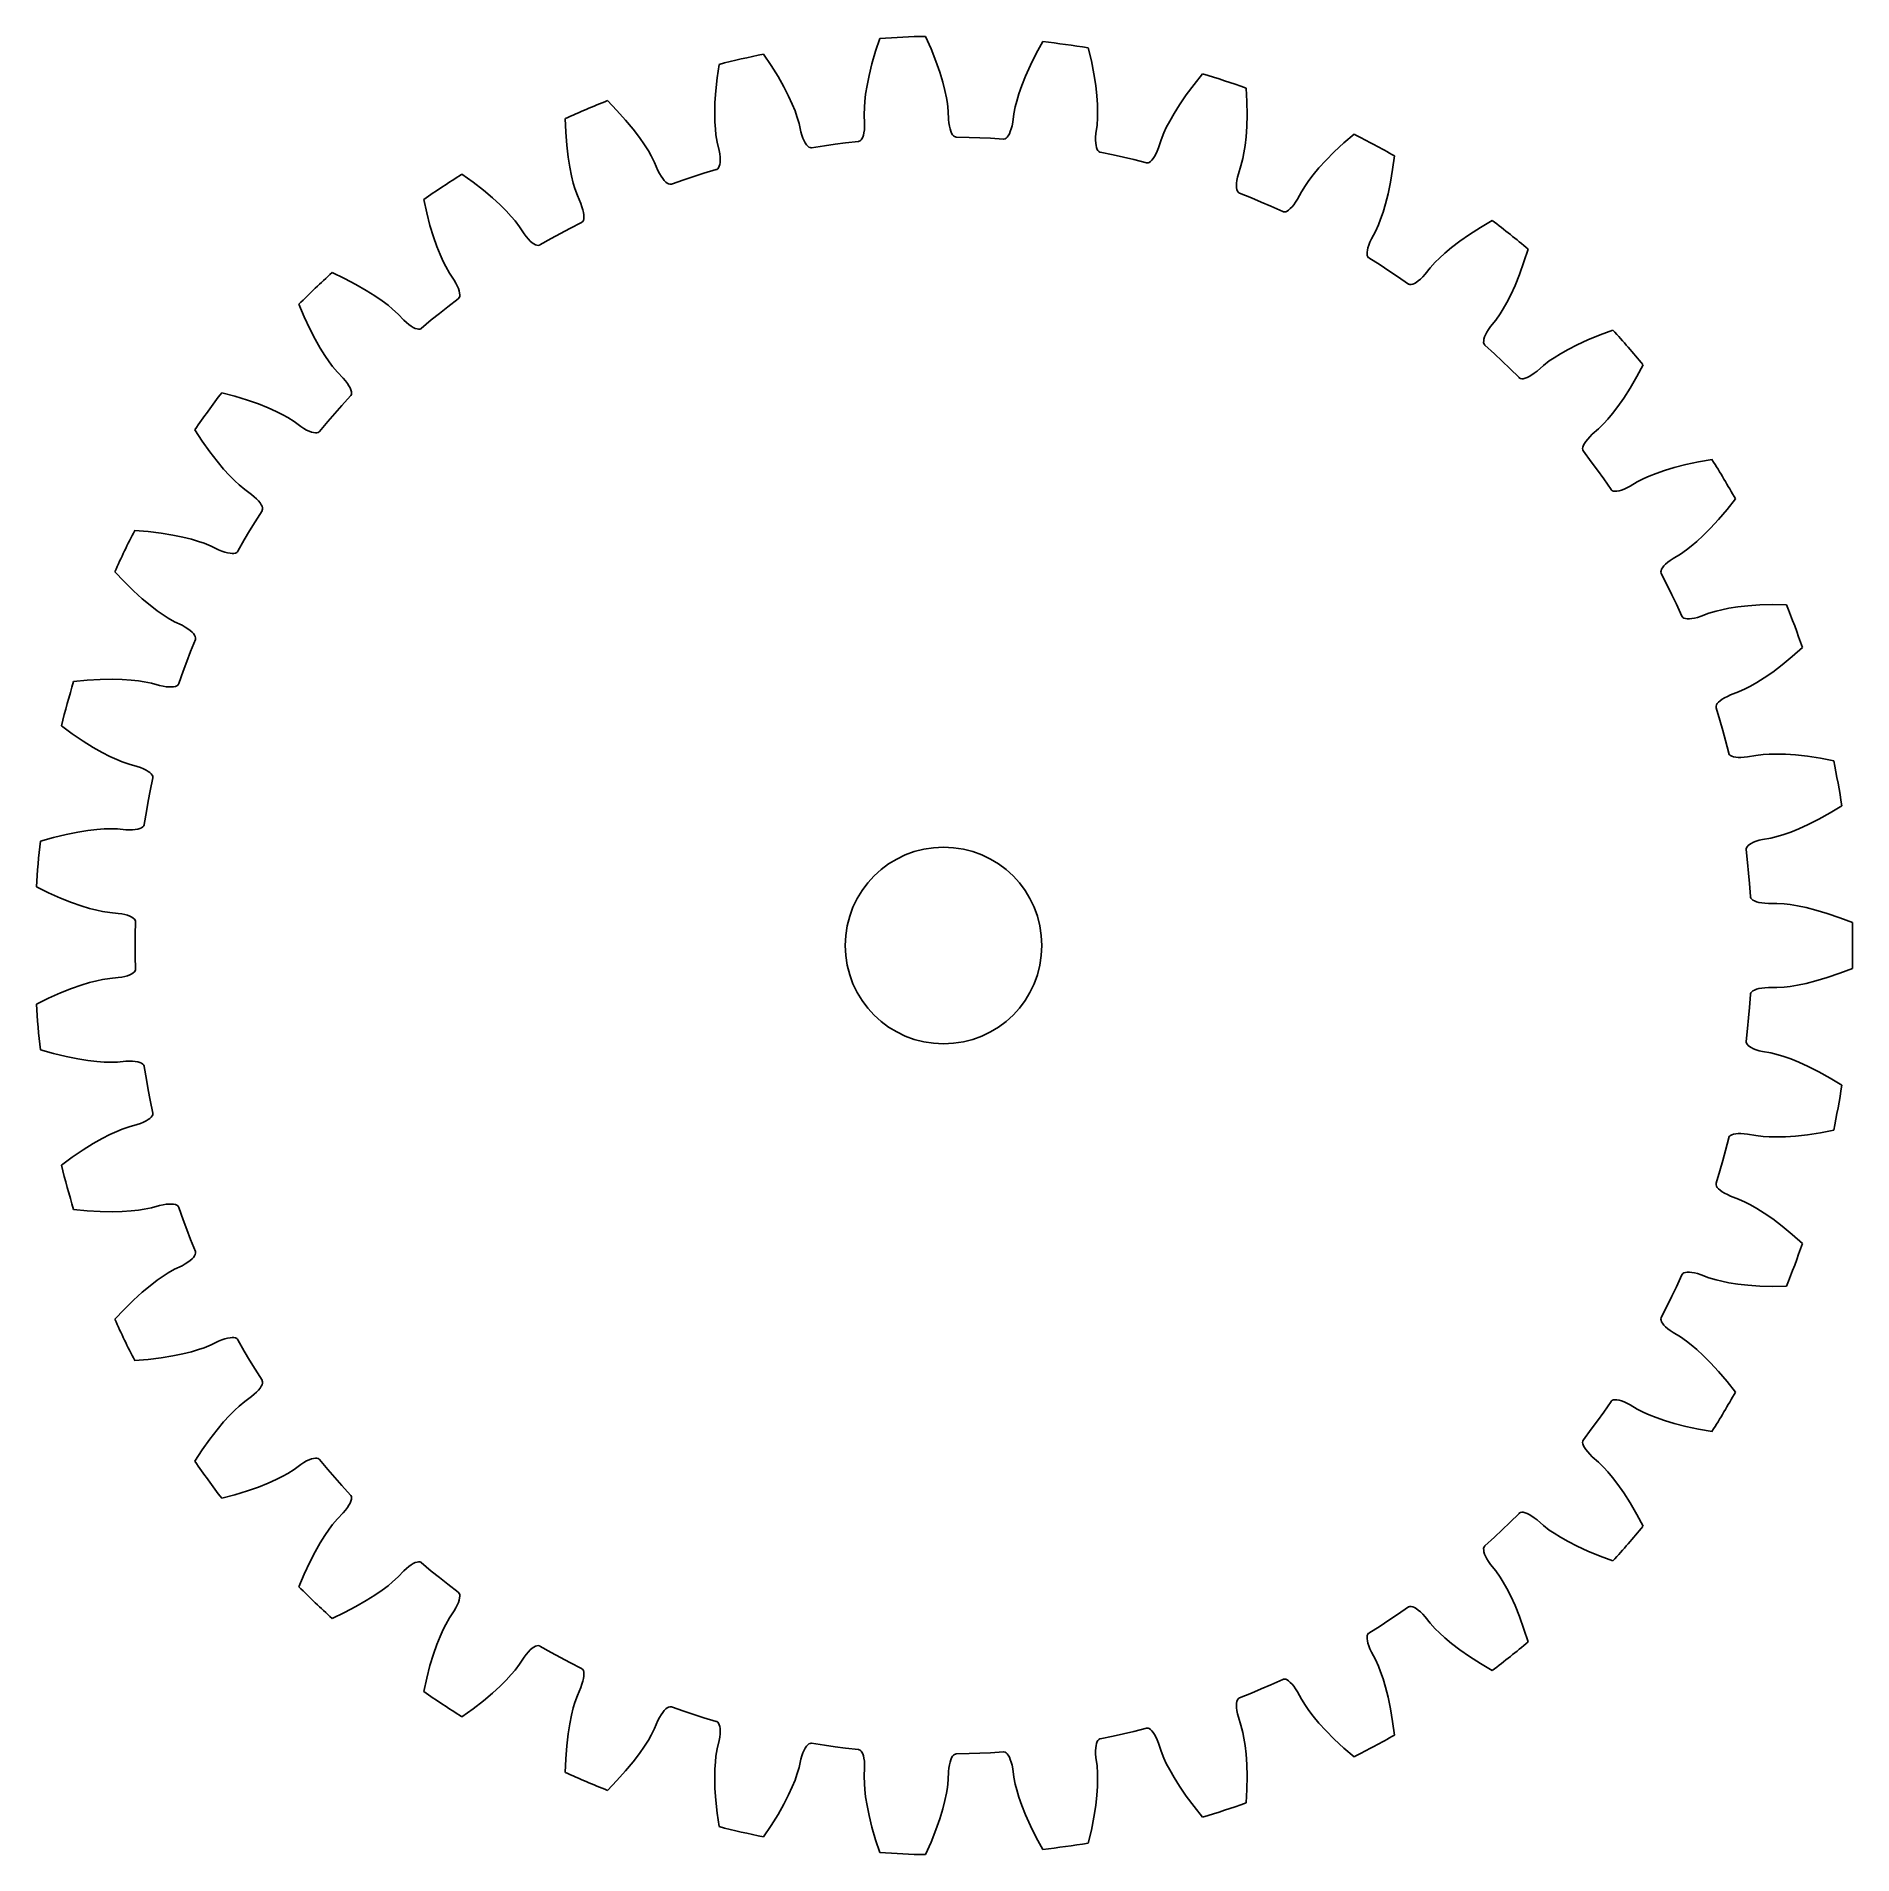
# Model space of a CAD drawing. Extents: x -18.5 to 18.5, y -18.5 to 18.5.
import ezdxf

# ---------------------------------------------------------------- set-up
doc = ezdxf.new("R2010")
doc.units = 0

msp = doc.modelspace()

# ---------------------------------------------------------------- linework, layer by layer
msp.add_circle((0, 0), 2)
msp.add_circle((0, 0), 2)
at = {"layer": 'layer0'}
for p, q in [((-3.662, 18.134), (-3.507, 17.905)), ((-1.458, 17.936), (-1.383, 18.193)), ((-1.383, 18.193), (-1.295, 18.455)), ((-0.365, 18.496), (-0.254, 18.244)), ((-0.254, 18.244), (-0.156, 17.994)), ((1.768, 17.908), (1.888, 18.147)), ((1.888, 18.147), (2.021, 18.389)), ((2.944, 18.264), (3.008, 17.996)), ((-4.609, 17.654), (-4.569, 17.927)), ((-3.507, 17.905), (-3.366, 17.677)), ((-1.515, 17.703), (-1.458, 17.936)), ((-0.156, 17.994), (-0.078, 17.767)), ((-0.078, 17.767), (-0.018, 17.567)), ((1.67, 17.689), (1.768, 17.908)), ((3.008, 17.996), (3.06, 17.733)), ((-4.652, 17.148), (-4.637, 17.387)), ((-4.637, 17.387), (-4.609, 17.654)), ((-3.366, 17.677), (-3.249, 17.468)), ((-3.249, 17.468), (-3.154, 17.282)), ((-1.585, 17.321), (-1.557, 17.498)), ((-1.557, 17.498), (-1.515, 17.703)), ((-0.018, 17.567), (0.026, 17.393)), ((0.026, 17.393), (0.057, 17.246)), ((1.533, 17.326), (1.593, 17.495)), ((1.593, 17.495), (1.67, 17.689)), ((3.06, 17.733), (3.096, 17.495)), ((3.096, 17.495), (3.119, 17.288)), ((4.937, 17.304), (5.098, 17.519)), ((5.098, 17.519), (5.272, 17.733)), ((6.158, 17.445), (6.173, 17.169)), ((-6.841, 17.189), (-6.648, 16.991)), ((-4.656, 16.939), (-4.652, 17.148)), ((-3.154, 17.282), (-3.08, 17.118)), ((-3.08, 17.118), (-3.023, 16.979)), ((-1.614, 16.901), (-1.612, 17.053)), ((-1.612, 17.053), (-1.603, 17.171)), ((-1.603, 17.171), (-1.585, 17.321)), ((0.057, 17.246), (0.077, 17.128)), ((0.077, 17.128), (0.093, 16.977)), ((1.43, 16.917), (1.459, 17.066)), ((1.459, 17.066), (1.489, 17.181)), ((1.489, 17.181), (1.533, 17.326)), ((3.119, 17.288), (3.131, 17.109)), ((3.131, 17.109), (3.135, 16.958)), ((4.691, 16.93), (4.801, 17.106)), ((4.801, 17.106), (4.937, 17.304)), ((6.173, 17.169), (6.177, 16.902)), ((-7.687, 16.547), (-7.697, 16.823)), ((-6.648, 16.991), (-6.469, 16.792)), ((-6.469, 16.792), (-6.316, 16.607)), ((-4.652, 16.76), (-4.656, 16.939)), ((-4.643, 16.609), (-4.652, 16.76)), ((-3.023, 16.979), (-2.983, 16.867)), ((-2.983, 16.867), (-2.94, 16.721)), ((-2.94, 16.721), (-2.903, 16.554)), ((-1.606, 16.73), (-1.614, 16.901)), ((-1.612, 16.594), (-1.607, 16.658)), ((-1.607, 16.658), (-1.606, 16.73)), ((0.093, 16.977), (0.1, 16.807)), ((0.1, 16.807), (0.108, 16.735)), ((0.108, 16.735), (0.118, 16.672)), ((0.118, 16.672), (0.132, 16.616)), ((1.377, 16.615), (1.393, 16.678)), ((1.393, 16.678), (1.407, 16.748)), ((1.407, 16.748), (1.43, 16.917)), ((3.123, 16.688), (3.099, 16.519)), ((3.134, 16.839), (3.123, 16.688)), ((3.135, 16.958), (3.134, 16.839)), ((4.533, 16.639), (4.602, 16.773)), ((4.602, 16.773), (4.691, 16.93)), ((6.17, 16.661), (6.156, 16.454)), ((6.177, 16.902), (6.17, 16.661)), ((-7.667, 16.28), (-7.687, 16.547)), ((-7.639, 16.041), (-7.667, 16.28)), ((-6.316, 16.607), (-6.19, 16.441)), ((-6.19, 16.441), (-6.087, 16.293)), ((-6.087, 16.293), (-6.006, 16.166)), ((-4.631, 16.491), (-4.643, 16.609)), ((-4.606, 16.341), (-4.631, 16.491)), ((-4.567, 16.175), (-4.606, 16.341)), ((-2.903, 16.554), (-2.882, 16.486)), ((-2.882, 16.486), (-2.861, 16.425)), ((-2.861, 16.425), (-2.838, 16.372)), ((-2.838, 16.372), (-2.814, 16.328)), ((-2.814, 16.328), (-2.789, 16.292)), ((-2.789, 16.292), (-2.765, 16.264)), ((-2.421, 16.271), (-2.208, 16.301)), ((-2.208, 16.301), (-1.995, 16.329)), ((-1.995, 16.329), (-1.731, 16.359)), ((-1.731, 16.359), (-1.72, 16.361)), ((-1.72, 16.361), (-1.699, 16.37)), ((-1.699, 16.37), (-1.679, 16.388)), ((-1.679, 16.388), (-1.661, 16.413)), ((-1.661, 16.413), (-1.645, 16.447)), ((-1.645, 16.447), (-1.632, 16.488)), ((-1.632, 16.488), (-1.62, 16.537)), ((-1.62, 16.537), (-1.612, 16.594)), ((0.132, 16.616), (0.147, 16.568)), ((0.147, 16.568), (0.164, 16.528)), ((0.164, 16.528), (0.183, 16.496)), ((0.183, 16.496), (0.204, 16.472)), ((0.204, 16.472), (0.225, 16.456)), ((0.225, 16.456), (0.246, 16.449)), ((0.246, 16.449), (0.257, 16.448)), ((0.257, 16.448), (0.523, 16.442)), ((0.523, 16.442), (0.738, 16.433)), ((0.738, 16.433), (0.953, 16.422)), ((0.953, 16.422), (1.218, 16.405)), ((1.218, 16.405), (1.229, 16.405)), ((1.229, 16.405), (1.251, 16.41)), ((1.251, 16.41), (1.274, 16.424)), ((1.274, 16.424), (1.296, 16.446)), ((1.296, 16.446), (1.318, 16.476)), ((1.318, 16.476), (1.339, 16.515)), ((1.339, 16.515), (1.358, 16.561)), ((1.358, 16.561), (1.377, 16.615)), ((3.094, 16.447), (3.093, 16.383)), ((3.093, 16.383), (3.096, 16.325)), ((3.099, 16.519), (3.094, 16.447)), ((3.096, 16.325), (3.103, 16.276)), ((4.375, 16.228), (4.427, 16.39)), ((4.427, 16.39), (4.483, 16.531)), ((4.483, 16.531), (4.533, 16.639)), ((6.156, 16.454), (6.136, 16.275)), ((7.948, 16.145), (8.144, 16.327)), ((8.144, 16.327), (8.354, 16.506)), ((-7.606, 15.836), (-7.639, 16.041)), ((-6.006, 16.166), (-5.947, 16.063)), ((-5.947, 16.063), (-5.879, 15.927)), ((-5.879, 15.927), (-5.812, 15.77)), ((-4.556, 16.104), (-4.567, 16.175)), ((-4.549, 16.04), (-4.556, 16.104)), ((-4.556, 15.889), (-4.549, 15.932)), ((-4.547, 15.982), (-4.549, 16.04)), ((-4.549, 15.932), (-4.547, 15.982)), ((-2.765, 16.264), (-2.741, 16.244)), ((-2.741, 16.244), (-2.717, 16.232)), ((-2.717, 16.232), (-2.695, 16.228)), ((-2.695, 16.228), (-2.684, 16.23)), ((-2.684, 16.23), (-2.421, 16.271)), ((3.103, 16.276), (3.113, 16.233)), ((3.113, 16.233), (3.126, 16.198)), ((3.126, 16.198), (3.142, 16.171)), ((3.142, 16.171), (3.16, 16.152)), ((3.16, 16.152), (3.18, 16.14)), ((3.18, 16.14), (3.19, 16.138)), ((3.19, 16.138), (3.45, 16.084)), ((3.45, 16.084), (3.66, 16.038)), ((3.66, 16.038), (3.87, 15.988)), ((3.87, 15.988), (4.128, 15.924)), ((4.128, 15.924), (4.138, 15.922)), ((4.138, 15.922), (4.161, 15.923)), ((4.161, 15.923), (4.186, 15.933)), ((4.186, 15.933), (4.212, 15.95)), ((4.212, 15.95), (4.239, 15.976)), ((4.239, 15.976), (4.266, 16.01)), ((4.266, 16.01), (4.294, 16.052)), ((4.294, 16.052), (4.321, 16.102)), ((4.321, 16.102), (4.349, 16.161)), ((4.349, 16.161), (4.375, 16.228)), ((6.09, 16.009), (6.052, 15.862)), ((6.113, 16.126), (6.09, 16.009)), ((6.136, 16.275), (6.113, 16.126)), ((7.638, 15.82), (7.779, 15.974)), ((7.779, 15.974), (7.948, 16.145)), ((9.174, 16.065), (9.139, 15.791)), ((-9.8, 15.691), (-9.575, 15.531)), ((-7.57, 15.659), (-7.606, 15.836)), ((-7.534, 15.513), (-7.57, 15.659)), ((-5.812, 15.77), (-5.78, 15.706)), ((-5.78, 15.706), (-5.747, 15.65)), ((-5.747, 15.65), (-5.715, 15.603)), ((-5.715, 15.603), (-5.684, 15.563)), ((-5.684, 15.563), (-5.654, 15.532)), ((-5.538, 15.49), (-5.287, 15.577)), ((-5.287, 15.577), (-5.083, 15.645)), ((-5.083, 15.645), (-4.878, 15.71)), ((-4.878, 15.71), (-4.624, 15.787)), ((-4.624, 15.787), (-4.614, 15.79)), ((-4.614, 15.79), (-4.595, 15.804)), ((-4.595, 15.804), (-4.578, 15.825)), ((-4.578, 15.825), (-4.565, 15.853)), ((-4.565, 15.853), (-4.556, 15.889)), ((5.969, 15.567), (5.962, 15.51)), ((5.981, 15.63), (5.969, 15.567)), ((5.999, 15.7), (5.981, 15.63)), ((6.052, 15.862), (5.999, 15.7)), ((7.363, 15.465), (7.431, 15.563)), ((7.431, 15.563), (7.523, 15.682)), ((7.523, 15.682), (7.638, 15.82)), ((9.139, 15.791), (9.096, 15.527)), ((-10.518, 14.908), (-10.577, 15.178)), ((-9.575, 15.531), (-9.363, 15.367)), ((-9.363, 15.367), (-9.179, 15.212)), ((-9.179, 15.212), (-9.026, 15.072)), ((-7.501, 15.399), (-7.534, 15.513)), ((-7.45, 15.256), (-7.501, 15.399)), ((-7.382, 15.099), (-7.45, 15.256)), ((-5.654, 15.532), (-5.625, 15.509)), ((-5.625, 15.509), (-5.597, 15.493)), ((-5.597, 15.493), (-5.572, 15.486)), ((-5.572, 15.486), (-5.549, 15.487)), ((-5.549, 15.487), (-5.538, 15.49)), ((5.962, 15.51), (5.959, 15.46)), ((5.959, 15.46), (5.961, 15.416)), ((5.961, 15.416), (5.968, 15.38)), ((5.968, 15.38), (5.979, 15.35)), ((5.979, 15.35), (5.993, 15.328)), ((5.993, 15.328), (6.01, 15.313)), ((6.01, 15.313), (6.02, 15.309)), ((6.02, 15.309), (6.267, 15.21)), ((6.267, 15.21), (6.465, 15.126)), ((7.164, 15.125), (7.202, 15.186)), ((7.202, 15.186), (7.283, 15.336)), ((7.283, 15.336), (7.363, 15.465)), ((9.046, 15.292), (8.995, 15.09)), ((9.096, 15.527), (9.046, 15.292)), ((-10.451, 14.649), (-10.518, 14.908)), ((-9.026, 15.072), (-8.899, 14.945)), ((-8.899, 14.945), (-8.796, 14.834)), ((-8.796, 14.834), (-8.719, 14.743)), ((-7.358, 15.031), (-7.382, 15.099)), ((-7.34, 14.969), (-7.358, 15.031)), ((-7.328, 14.913), (-7.34, 14.969)), ((-7.321, 14.864), (-7.328, 14.913)), ((-7.323, 14.783), (-7.319, 14.82)), ((-7.319, 14.82), (-7.321, 14.864)), ((6.465, 15.126), (6.663, 15.04)), ((6.663, 15.04), (6.905, 14.931)), ((6.905, 14.931), (6.915, 14.927)), ((6.915, 14.927), (6.938, 14.924)), ((6.938, 14.924), (6.964, 14.929)), ((6.964, 14.929), (6.992, 14.942)), ((6.992, 14.942), (7.023, 14.963)), ((7.023, 14.963), (7.056, 14.991)), ((7.056, 14.991), (7.091, 15.028)), ((7.091, 15.028), (7.127, 15.072)), ((7.127, 15.072), (7.164, 15.125)), ((8.943, 14.918), (8.894, 14.775)), ((8.995, 15.09), (8.943, 14.918)), ((-10.381, 14.42), (-10.451, 14.649)), ((-8.719, 14.743), (-8.628, 14.622)), ((-8.628, 14.622), (-8.535, 14.479)), ((-8.535, 14.479), (-8.491, 14.422)), ((-7.984, 14.383), (-7.795, 14.486)), ((-7.795, 14.486), (-7.605, 14.587)), ((-7.605, 14.587), (-7.368, 14.707)), ((-7.368, 14.707), (-7.359, 14.713)), ((-7.359, 14.713), (-7.343, 14.729)), ((-7.343, 14.729), (-7.33, 14.753)), ((-7.33, 14.753), (-7.323, 14.783)), ((8.787, 14.527), (8.706, 14.377)), ((8.851, 14.665), (8.787, 14.527)), ((8.894, 14.775), (8.851, 14.665)), ((10.506, 14.328), (10.703, 14.466)), ((10.703, 14.466), (10.928, 14.61)), ((10.928, 14.61), (11.167, 14.75)), ((-10.311, 14.223), (-10.381, 14.42)), ((-10.245, 14.056), (-10.311, 14.223)), ((-8.491, 14.422), (-8.449, 14.373)), ((-8.449, 14.373), (-8.409, 14.331)), ((-8.409, 14.331), (-8.372, 14.298)), ((-8.372, 14.298), (-8.336, 14.273)), ((-8.336, 14.273), (-8.303, 14.255)), ((-8.303, 14.255), (-8.274, 14.245)), ((-8.274, 14.245), (-8.248, 14.242)), ((-8.248, 14.242), (-8.225, 14.247)), ((-8.225, 14.247), (-8.215, 14.252)), ((-8.215, 14.252), (-7.984, 14.383)), ((8.624, 14.147), (8.618, 14.104)), ((8.618, 14.104), (8.618, 14.067)), ((8.618, 14.067), (8.623, 14.036)), ((8.635, 14.197), (8.624, 14.147)), ((8.652, 14.251), (8.635, 14.197)), ((8.676, 14.311), (8.652, 14.251)), ((8.706, 14.377), (8.676, 14.311)), ((10.091, 13.986), (10.202, 14.087)), ((10.202, 14.087), (10.34, 14.202)), ((10.34, 14.202), (10.506, 14.328)), ((11.895, 14.169), (11.812, 13.906)), ((-12.444, 13.689), (-12.194, 13.572)), ((-10.183, 13.919), (-10.245, 14.056)), ((-10.13, 13.812), (-10.183, 13.919)), ((-10.054, 13.681), (-10.13, 13.812)), ((8.623, 14.036), (8.633, 14.012)), ((8.633, 14.012), (8.648, 13.994)), ((8.648, 13.994), (8.657, 13.988)), ((8.657, 13.988), (8.882, 13.846)), ((8.882, 13.846), (9.062, 13.729)), ((9.062, 13.729), (9.241, 13.609)), ((9.798, 13.656), (9.904, 13.789)), ((9.904, 13.789), (10.006, 13.902)), ((10.006, 13.902), (10.091, 13.986)), ((11.812, 13.906), (11.722, 13.654)), ((-12.194, 13.572), (-11.957, 13.449)), ((-11.957, 13.449), (-11.748, 13.329)), ((-11.748, 13.329), (-11.572, 13.218)), ((-9.959, 13.538), (-10.054, 13.681)), ((-9.924, 13.476), (-9.959, 13.538)), ((-9.895, 13.418), (-9.924, 13.476)), ((-9.873, 13.365), (-9.895, 13.418)), ((-9.857, 13.317), (-9.873, 13.365)), ((-9.848, 13.275), (-9.857, 13.317)), ((9.241, 13.609), (9.46, 13.458)), ((9.46, 13.458), (9.469, 13.452)), ((9.469, 13.452), (9.491, 13.446)), ((9.491, 13.446), (9.517, 13.446)), ((9.517, 13.446), (9.548, 13.453)), ((9.548, 13.453), (9.582, 13.468)), ((9.582, 13.468), (9.62, 13.49)), ((9.62, 13.49), (9.66, 13.52)), ((9.66, 13.52), (9.704, 13.557)), ((9.704, 13.557), (9.75, 13.602)), ((9.75, 13.602), (9.798, 13.656)), ((11.631, 13.431), (11.545, 13.241)), ((11.722, 13.654), (11.631, 13.431)), ((-13.011, 12.791), (-13.117, 13.046)), ((-11.572, 13.218), (-11.424, 13.116)), ((-11.424, 13.116), (-11.304, 13.025)), ((-11.304, 13.025), (-11.212, 12.949)), ((-11.212, 12.949), (-11.1, 12.846)), ((-10.256, 12.861), (-10.087, 12.994)), ((-10.087, 12.994), (-9.876, 13.155)), ((-9.876, 13.155), (-9.868, 13.163)), ((-9.868, 13.163), (-9.855, 13.182)), ((-9.855, 13.182), (-9.847, 13.207)), ((-9.845, 13.238), (-9.848, 13.275)), ((-9.847, 13.207), (-9.845, 13.238)), ((11.39, 12.95), (11.327, 12.849)), ((11.463, 13.081), (11.39, 12.95)), ((11.545, 13.241), (11.463, 13.081)), ((-12.899, 12.548), (-13.011, 12.791)), ((-11.1, 12.846), (-10.983, 12.722)), ((-10.983, 12.722), (-10.93, 12.674)), ((-10.93, 12.674), (-10.88, 12.633)), ((-10.88, 12.633), (-10.833, 12.6)), ((-10.833, 12.6), (-10.79, 12.574)), ((-10.628, 12.556), (-10.424, 12.726)), ((-10.424, 12.726), (-10.256, 12.861)), ((11.133, 12.591), (11.092, 12.532)), ((11.24, 12.724), (11.133, 12.591)), ((11.327, 12.849), (11.24, 12.724)), ((-12.788, 12.334), (-12.899, 12.548)), ((-12.685, 12.153), (-12.788, 12.334)), ((-10.79, 12.574), (-10.751, 12.555)), ((-10.751, 12.555), (-10.715, 12.543)), ((-10.715, 12.543), (-10.684, 12.539)), ((-10.684, 12.539), (-10.658, 12.541)), ((-10.658, 12.541), (-10.637, 12.549)), ((-10.637, 12.549), (-10.628, 12.556)), ((10.992, 12.302), (10.991, 12.271)), ((10.991, 12.271), (10.997, 12.245)), ((10.998, 12.339), (10.992, 12.302)), ((10.997, 12.245), (11.008, 12.225)), ((11.011, 12.38), (10.998, 12.339)), ((11.008, 12.225), (11.016, 12.217)), ((11.031, 12.427), (11.011, 12.38)), ((11.016, 12.217), (11.212, 12.038)), ((11.058, 12.477), (11.031, 12.427)), ((11.092, 12.532), (11.058, 12.477)), ((12.71, 12.127), (12.896, 12.222)), ((12.896, 12.222), (13.114, 12.323)), ((13.114, 12.323), (13.362, 12.424)), ((13.362, 12.424), (13.621, 12.519)), ((-12.59, 12.001), (-12.685, 12.153)), ((-12.505, 11.877), (-12.59, 12.001)), ((-12.433, 11.781), (-12.505, 11.877)), ((11.212, 12.038), (11.368, 11.89)), ((11.368, 11.89), (11.523, 11.74)), ((12.207, 11.799), (12.327, 11.892)), ((12.327, 11.892), (12.426, 11.959)), ((12.426, 11.959), (12.554, 12.039)), ((12.554, 12.039), (12.71, 12.127)), ((-12.335, 11.666), (-12.433, 11.781)), ((-12.217, 11.542), (-12.335, 11.666)), ((-12.171, 11.487), (-12.217, 11.542)), ((-12.132, 11.436), (-12.171, 11.487)), ((11.523, 11.74), (11.711, 11.553)), ((11.711, 11.553), (11.719, 11.545)), ((11.719, 11.545), (11.739, 11.535)), ((11.739, 11.535), (11.765, 11.531)), ((11.765, 11.531), (11.797, 11.532)), ((11.797, 11.532), (11.833, 11.541)), ((11.833, 11.541), (11.874, 11.556)), ((11.874, 11.556), (11.919, 11.578)), ((11.919, 11.578), (11.969, 11.607)), ((11.969, 11.607), (12.022, 11.643)), ((12.022, 11.643), (12.079, 11.687)), ((12.079, 11.687), (12.207, 11.799)), ((14.105, 11.573), (13.971, 11.341)), ((14.234, 11.817), (14.105, 11.573)), ((-14.688, 11.247), (-14.421, 11.176)), ((-14.421, 11.176), (-14.166, 11.097)), ((-12.245, 10.984), (-12.066, 11.181)), ((-12.101, 11.388), (-12.132, 11.436)), ((-12.077, 11.343), (-12.101, 11.388)), ((-12.06, 11.303), (-12.077, 11.343)), ((-12.066, 11.181), (-12.059, 11.189)), ((-12.05, 11.267), (-12.06, 11.303)), ((-12.059, 11.189), (-12.05, 11.21)), ((-12.047, 11.236), (-12.05, 11.267)), ((-12.05, 11.21), (-12.047, 11.236)), ((13.843, 11.138), (13.724, 10.967)), ((13.971, 11.341), (13.843, 11.138)), ((-14.166, 11.097), (-13.939, 11.017)), ((-13.939, 11.017), (-13.746, 10.939)), ((-13.746, 10.939), (-13.582, 10.865)), ((-13.582, 10.865), (-13.448, 10.797)), ((-13.448, 10.797), (-13.344, 10.739)), ((-13.344, 10.739), (-13.216, 10.658)), ((-12.529, 10.66), (-12.388, 10.823)), ((-12.388, 10.823), (-12.245, 10.984)), ((13.615, 10.824), (13.519, 10.708)), ((13.724, 10.967), (13.615, 10.824)), ((-15.086, 10.262), (-15.236, 10.494)), ((-13.216, 10.658), (-13.078, 10.557)), ((-13.078, 10.557), (-13.017, 10.518)), ((-13.017, 10.518), (-12.961, 10.487)), ((-12.961, 10.487), (-12.909, 10.463)), ((-12.909, 10.463), (-12.862, 10.445)), ((-12.862, 10.445), (-12.82, 10.434)), ((-12.82, 10.434), (-12.783, 10.429)), ((-12.783, 10.429), (-12.752, 10.429)), ((-12.752, 10.429), (-12.726, 10.436)), ((-12.726, 10.436), (-12.707, 10.448)), ((-12.707, 10.448), (-12.699, 10.456)), ((-12.699, 10.456), (-12.529, 10.66)), ((13.202, 10.401), (13.151, 10.35)), ((13.331, 10.513), (13.202, 10.401)), ((13.439, 10.62), (13.331, 10.513)), ((13.519, 10.708), (13.439, 10.62)), ((-14.932, 10.043), (-15.086, 10.262)), ((-14.785, 9.853), (-14.932, 10.043)), ((13.012, 10.142), (13.005, 10.111)), ((13.005, 10.111), (13.006, 10.085)), ((13.006, 10.085), (13.014, 10.063)), ((13.025, 10.177), (13.012, 10.142)), ((13.014, 10.063), (13.02, 10.054)), ((13.02, 10.054), (13.181, 9.842)), ((13.045, 10.215), (13.025, 10.177)), ((13.073, 10.257), (13.045, 10.215)), ((13.108, 10.302), (13.073, 10.257)), ((13.151, 10.35), (13.108, 10.302)), ((-14.651, 9.693), (-14.785, 9.853)), ((-14.53, 9.56), (-14.651, 9.693)), ((13.181, 9.842), (13.308, 9.669)), ((13.308, 9.669), (13.434, 9.494)), ((14.502, 9.604), (14.671, 9.663)), ((14.671, 9.663), (14.871, 9.723)), ((14.871, 9.723), (15.104, 9.783)), ((15.104, 9.783), (15.365, 9.839)), ((15.365, 9.839), (15.638, 9.885)), ((-14.424, 9.453), (-14.53, 9.56)), ((-14.337, 9.372), (-14.424, 9.453)), ((-14.22, 9.276), (-14.337, 9.372)), ((-14.081, 9.176), (-14.22, 9.276)), ((13.434, 9.494), (13.585, 9.276)), ((13.585, 9.276), (13.592, 9.267)), ((13.592, 9.267), (13.61, 9.253)), ((13.61, 9.253), (13.635, 9.244)), ((13.703, 9.242), (13.746, 9.25)), ((13.746, 9.25), (13.795, 9.263)), ((13.795, 9.263), (13.849, 9.283)), ((13.849, 9.283), (13.908, 9.309)), ((13.908, 9.309), (13.972, 9.342)), ((13.972, 9.342), (14.118, 9.43)), ((14.118, 9.43), (14.253, 9.5)), ((14.253, 9.5), (14.361, 9.548)), ((14.361, 9.548), (14.502, 9.604)), ((-14.026, 9.13), (-14.081, 9.176)), ((-13.979, 9.086), (-14.026, 9.13)), ((-13.94, 9.044), (-13.979, 9.086)), ((-13.908, 9.005), (-13.94, 9.044)), ((-13.884, 8.968), (-13.908, 9.005)), ((-13.868, 8.935), (-13.884, 8.968)), ((-13.859, 8.905), (-13.868, 8.935)), ((-13.863, 8.856), (-13.858, 8.878)), ((-13.858, 8.878), (-13.859, 8.905)), ((13.635, 9.244), (13.666, 9.241)), ((13.666, 9.241), (13.703, 9.242)), ((16.115, 9.086), (15.945, 8.868)), ((-14.121, 8.437), (-14.01, 8.621)), ((-14.01, 8.621), (-13.869, 8.846)), ((-13.869, 8.846), (-13.863, 8.856)), ((15.772, 8.664), (15.609, 8.488)), ((15.945, 8.868), (15.772, 8.664)), ((-16.461, 8.444), (-16.185, 8.422)), ((-16.185, 8.422), (-15.92, 8.39)), ((-15.92, 8.39), (-15.682, 8.351)), ((-15.682, 8.351), (-15.478, 8.309)), ((-15.478, 8.309), (-15.304, 8.265)), ((-15.304, 8.265), (-15.16, 8.222)), ((-15.16, 8.222), (-15.047, 8.184)), ((-15.047, 8.184), (-14.906, 8.127)), ((-14.362, 8.021), (-14.231, 8.252)), ((-14.231, 8.252), (-14.121, 8.437)), ((15.329, 8.219), (15.214, 8.122)), ((15.461, 8.34), (15.329, 8.219)), ((15.609, 8.488), (15.461, 8.34)), ((-14.906, 8.127), (-14.753, 8.052)), ((-14.753, 8.052), (-14.686, 8.025)), ((-14.686, 8.025), (-14.625, 8.004)), ((-14.625, 8.004), (-14.57, 7.99)), ((-14.57, 7.99), (-14.52, 7.981)), ((-14.52, 7.981), (-14.477, 7.977)), ((-14.477, 7.977), (-14.44, 7.978)), ((-14.44, 7.978), (-14.409, 7.985)), ((-14.409, 7.985), (-14.385, 7.996)), ((-14.385, 7.996), (-14.368, 8.012)), ((-14.368, 8.012), (-14.362, 8.021)), ((14.737, 7.796), (14.694, 7.758)), ((14.788, 7.836), (14.737, 7.796)), ((14.847, 7.876), (14.788, 7.836)), ((14.994, 7.963), (14.847, 7.876)), ((15.119, 8.049), (14.994, 7.963)), ((15.214, 8.122), (15.119, 8.049)), ((-16.676, 7.403), (-16.865, 7.605)), ((-16.485, 7.216), (-16.676, 7.403)), ((14.602, 7.626), (14.598, 7.6)), ((14.598, 7.6), (14.602, 7.578)), ((14.613, 7.656), (14.602, 7.626)), ((14.602, 7.578), (14.606, 7.568)), ((14.606, 7.568), (14.726, 7.331)), ((14.632, 7.687), (14.613, 7.656)), ((14.659, 7.722), (14.632, 7.687)), ((14.694, 7.758), (14.659, 7.722)), ((-16.307, 7.054), (-16.485, 7.216)), ((-16.147, 6.921), (-16.307, 7.054)), ((14.726, 7.331), (14.821, 7.137)), ((14.821, 7.137), (14.913, 6.943)), ((-16.004, 6.812), (-16.147, 6.921)), ((-15.88, 6.726), (-16.004, 6.812)), ((-15.78, 6.662), (-15.88, 6.726)), ((-15.648, 6.587), (-15.78, 6.662)), ((14.913, 6.943), (15.023, 6.701)), ((15.023, 6.701), (15.028, 6.691)), ((15.028, 6.691), (15.044, 6.674)), ((15.044, 6.674), (15.067, 6.661)), ((15.067, 6.661), (15.097, 6.652)), ((15.227, 6.651), (15.284, 6.661)), ((15.284, 6.661), (15.346, 6.676)), ((15.346, 6.676), (15.415, 6.697)), ((15.415, 6.697), (15.575, 6.758)), ((15.575, 6.758), (15.72, 6.802)), ((15.72, 6.802), (15.836, 6.83)), ((15.836, 6.83), (15.983, 6.86)), ((15.983, 6.86), (16.161, 6.888)), ((16.161, 6.888), (16.368, 6.912)), ((16.368, 6.912), (16.608, 6.929)), ((16.608, 6.929), (16.875, 6.937)), ((16.875, 6.937), (17.151, 6.934)), ((-15.493, 6.514), (-15.648, 6.587)), ((-15.431, 6.479), (-15.493, 6.514)), ((-15.377, 6.444), (-15.431, 6.479)), ((-15.331, 6.41), (-15.377, 6.444)), ((-15.293, 6.377), (-15.331, 6.41)), ((-15.263, 6.345), (-15.293, 6.377)), ((-15.241, 6.315), (-15.263, 6.345)), ((-15.227, 6.287), (-15.241, 6.315)), ((15.097, 6.652), (15.133, 6.647)), ((15.133, 6.647), (15.177, 6.647)), ((15.177, 6.647), (15.227, 6.651)), ((-15.401, 5.78), (-15.324, 5.981)), ((-15.324, 5.981), (-15.226, 6.228)), ((-15.221, 6.261), (-15.227, 6.287)), ((-15.226, 6.228), (-15.222, 6.238)), ((-15.222, 6.238), (-15.221, 6.261)), ((17.478, 6.063), (17.272, 5.879)), ((-15.563, 5.328), (-15.475, 5.578)), ((-15.475, 5.578), (-15.401, 5.78)), ((16.874, 5.564), (16.702, 5.446)), ((17.066, 5.709), (16.874, 5.564)), ((17.272, 5.879), (17.066, 5.709)), ((-17.704, 5.369), (-17.429, 5.396)), ((-17.429, 5.396), (-17.162, 5.412)), ((-17.162, 5.412), (-16.922, 5.417)), ((-16.922, 5.417), (-16.713, 5.412)), ((-16.713, 5.412), (-16.534, 5.4)), ((-16.534, 5.4), (-16.384, 5.383)), ((-16.384, 5.383), (-16.266, 5.366)), ((-16.266, 5.366), (-16.118, 5.334)), ((-16.118, 5.334), (-15.953, 5.288)), ((-15.953, 5.288), (-15.883, 5.274)), ((-15.883, 5.274), (-15.819, 5.264)), ((-15.819, 5.264), (-15.762, 5.26)), ((-15.762, 5.26), (-15.712, 5.26)), ((-15.712, 5.26), (-15.668, 5.264)), ((-15.668, 5.264), (-15.632, 5.272)), ((-15.632, 5.272), (-15.603, 5.284)), ((-15.603, 5.284), (-15.582, 5.299)), ((-15.582, 5.299), (-15.568, 5.317)), ((-15.568, 5.317), (-15.563, 5.328)), ((16.314, 5.22), (16.175, 5.158)), ((16.419, 5.275), (16.314, 5.22)), ((16.55, 5.35), (16.419, 5.275)), ((16.702, 5.446), (16.55, 5.35)), ((15.729, 4.897), (15.72, 4.872)), ((15.72, 4.872), (15.72, 4.849)), ((15.72, 4.849), (15.723, 4.838)), ((15.723, 4.838), (15.799, 4.583)), ((15.745, 4.923), (15.729, 4.897)), ((15.77, 4.951), (15.745, 4.923)), ((15.803, 4.98), (15.77, 4.951)), ((15.843, 5.01), (15.803, 4.98)), ((15.892, 5.039), (15.843, 5.01)), ((15.95, 5.069), (15.892, 5.039)), ((16.015, 5.099), (15.95, 5.069)), ((16.175, 5.158), (16.015, 5.099)), ((-17.73, 4.307), (-17.951, 4.471)), ((15.799, 4.583), (15.857, 4.376)), ((-17.509, 4.156), (-17.73, 4.307)), ((-17.304, 4.029), (-17.509, 4.156)), ((15.857, 4.376), (15.913, 4.169)), ((15.913, 4.169), (15.978, 3.911)), ((-17.123, 3.927), (-17.304, 4.029)), ((-16.963, 3.845), (-17.123, 3.927)), ((-16.826, 3.782), (-16.963, 3.845)), ((-16.716, 3.737), (-16.826, 3.782)), ((-16.572, 3.688), (-16.716, 3.737)), ((15.978, 3.911), (15.982, 3.9)), ((15.982, 3.9), (15.994, 3.881)), ((15.994, 3.881), (16.014, 3.864)), ((16.014, 3.864), (16.042, 3.849)), ((16.042, 3.849), (16.077, 3.838)), ((16.077, 3.838), (16.12, 3.83)), ((16.12, 3.83), (16.17, 3.826)), ((16.17, 3.826), (16.227, 3.825)), ((16.227, 3.825), (16.292, 3.829)), ((16.292, 3.829), (16.363, 3.837)), ((16.363, 3.837), (16.531, 3.868)), ((16.531, 3.868), (16.682, 3.886)), ((16.682, 3.886), (16.801, 3.893)), ((16.801, 3.893), (16.951, 3.896)), ((16.951, 3.896), (17.131, 3.892)), ((17.131, 3.892), (17.339, 3.878)), ((17.339, 3.878), (17.578, 3.852)), ((17.578, 3.852), (17.843, 3.812)), ((17.843, 3.812), (18.114, 3.76)), ((-16.408, 3.643), (-16.572, 3.688)), ((-16.34, 3.619), (-16.408, 3.643)), ((-16.28, 3.595), (-16.34, 3.619)), ((-16.229, 3.569), (-16.28, 3.595)), ((-16.185, 3.543), (-16.229, 3.569)), ((-16.15, 3.518), (-16.185, 3.543)), ((-16.123, 3.492), (-16.15, 3.518)), ((-16.146, 3.149), (-16.093, 3.409)), ((-16.105, 3.467), (-16.123, 3.492)), ((-16.094, 3.443), (-16.105, 3.467)), ((-16.091, 3.42), (-16.094, 3.443)), ((-16.093, 3.409), (-16.091, 3.42)), ((-16.186, 2.937), (-16.146, 3.149)), ((-16.265, 2.463), (-16.223, 2.725)), ((-16.223, 2.725), (-16.186, 2.937)), ((18.044, 2.7), (17.811, 2.57)), ((18.28, 2.844), (18.044, 2.7)), ((-18.112, 2.198), (-17.852, 2.261)), ((-17.852, 2.261), (-17.617, 2.308)), ((-17.617, 2.308), (-17.411, 2.34)), ((-17.411, 2.34), (-17.232, 2.361)), ((-17.232, 2.361), (-17.082, 2.371)), ((-17.082, 2.371), (-16.963, 2.375)), ((-16.963, 2.375), (-16.811, 2.371)), ((-16.811, 2.371), (-16.641, 2.355)), ((-16.641, 2.355), (-16.57, 2.353)), ((-16.57, 2.353), (-16.505, 2.355)), ((-16.505, 2.355), (-16.448, 2.361)), ((-16.448, 2.361), (-16.398, 2.37)), ((-16.398, 2.37), (-16.356, 2.382)), ((-16.356, 2.382), (-16.322, 2.396)), ((-16.322, 2.396), (-16.296, 2.413)), ((-16.296, 2.413), (-16.277, 2.432)), ((-16.277, 2.432), (-16.267, 2.452)), ((-16.267, 2.452), (-16.265, 2.463)), ((16.984, 2.223), (16.836, 2.187)), ((17.097, 2.258), (16.984, 2.223)), ((17.239, 2.309), (17.097, 2.258)), ((17.406, 2.376), (17.239, 2.309)), ((17.596, 2.462), (17.406, 2.376)), ((17.811, 2.57), (17.596, 2.462)), ((-18.378, 2.121), (-18.112, 2.198)), ((16.338, 1.986), (16.333, 1.964)), ((16.333, 1.964), (16.334, 1.953)), ((16.334, 1.953), (16.363, 1.689)), ((16.351, 2.009), (16.338, 1.986)), ((16.371, 2.033), (16.351, 2.009)), ((16.401, 2.056), (16.371, 2.033)), ((16.438, 2.078), (16.401, 2.056)), ((16.483, 2.1), (16.438, 2.078)), ((16.537, 2.121), (16.483, 2.1)), ((16.598, 2.14), (16.537, 2.121)), ((16.668, 2.157), (16.598, 2.14)), ((16.836, 2.187), (16.668, 2.157)), ((16.363, 1.689), (16.384, 1.475)), ((-18.214, 1.072), (-18.461, 1.194)), ((16.384, 1.475), (16.402, 1.26)), ((16.402, 1.26), (16.42, 0.995)), ((-17.969, 0.963), (-18.214, 1.072)), ((-17.746, 0.875), (-17.969, 0.963)), ((-17.549, 0.806), (-17.746, 0.875)), ((-17.377, 0.754), (-17.549, 0.806)), ((-17.231, 0.717), (-17.377, 0.754)), ((16.42, 0.995), (16.421, 0.984)), ((16.421, 0.984), (16.43, 0.963)), ((16.43, 0.963), (16.447, 0.942)), ((16.447, 0.942), (16.471, 0.923)), ((16.471, 0.923), (16.504, 0.906)), ((16.504, 0.906), (16.545, 0.89)), ((16.545, 0.89), (16.593, 0.877)), ((16.593, 0.877), (16.65, 0.866)), ((16.65, 0.866), (16.714, 0.858)), ((16.714, 0.858), (16.785, 0.854)), ((16.785, 0.854), (16.956, 0.854)), ((16.956, 0.854), (17.108, 0.845)), ((17.108, 0.845), (17.226, 0.831)), ((17.226, 0.831), (17.375, 0.806)), ((17.375, 0.806), (17.551, 0.77)), ((17.551, 0.77), (17.753, 0.72)), ((-17.115, 0.692), (-17.231, 0.717)), ((-16.964, 0.669), (-17.115, 0.692)), ((-16.794, 0.654), (-16.964, 0.669)), ((-16.723, 0.643), (-16.794, 0.654)), ((-16.66, 0.63), (-16.723, 0.643)), ((-16.605, 0.614), (-16.66, 0.63)), ((-16.558, 0.596), (-16.605, 0.614)), ((-16.519, 0.577), (-16.558, 0.596)), ((-16.488, 0.557), (-16.519, 0.577)), ((-16.465, 0.536), (-16.488, 0.557)), ((-16.45, 0.514), (-16.465, 0.536)), ((-16.443, 0.492), (-16.45, 0.514)), ((-16.449, 0.215), (-16.443, 0.481)), ((-16.443, 0.481), (-16.443, 0.492)), ((17.753, 0.72), (17.983, 0.652)), ((17.983, 0.652), (18.237, 0.565)), ((18.237, 0.565), (18.494, 0.465)), ((-16.45, 0), (-16.449, 0.215)), ((-16.449, -0.215), (-16.45, 0)), ((-16.443, -0.481), (-16.449, -0.215)), ((-17.377, -0.754), (-17.231, -0.717)), ((-17.231, -0.717), (-17.115, -0.692)), ((-17.115, -0.692), (-16.964, -0.669)), ((-16.964, -0.669), (-16.794, -0.654)), ((-16.794, -0.654), (-16.723, -0.643)), ((-16.723, -0.643), (-16.66, -0.63)), ((-16.66, -0.63), (-16.605, -0.614)), ((-16.605, -0.614), (-16.558, -0.596)), ((-16.558, -0.596), (-16.519, -0.577)), ((-16.519, -0.577), (-16.488, -0.557)), ((-16.488, -0.557), (-16.465, -0.536)), ((-16.465, -0.536), (-16.45, -0.514)), ((-16.45, -0.514), (-16.443, -0.492)), ((-16.443, -0.492), (-16.443, -0.481)), ((17.753, -0.72), (17.551, -0.77)), ((17.983, -0.652), (17.753, -0.72)), ((18.237, -0.565), (17.983, -0.652)), ((18.494, -0.465), (18.237, -0.565)), ((-18.461, -1.194), (-18.214, -1.072)), ((-18.214, -1.072), (-17.969, -0.963)), ((-17.969, -0.963), (-17.746, -0.875)), ((-17.746, -0.875), (-17.549, -0.806)), ((-17.549, -0.806), (-17.377, -0.754)), ((16.42, -0.995), (16.402, -1.26)), ((16.421, -0.984), (16.42, -0.995)), ((16.43, -0.963), (16.421, -0.984)), ((16.447, -0.942), (16.43, -0.963)), ((16.471, -0.923), (16.447, -0.942)), ((16.504, -0.906), (16.471, -0.923)), ((16.545, -0.89), (16.504, -0.906)), ((16.593, -0.877), (16.545, -0.89)), ((16.65, -0.866), (16.593, -0.877)), ((16.714, -0.858), (16.65, -0.866)), ((16.785, -0.854), (16.714, -0.858)), ((16.956, -0.854), (16.785, -0.854)), ((17.108, -0.845), (16.956, -0.854)), ((17.226, -0.831), (17.108, -0.845)), ((17.375, -0.806), (17.226, -0.831)), ((17.551, -0.77), (17.375, -0.806)), ((16.384, -1.475), (16.363, -1.689)), ((16.402, -1.26), (16.384, -1.475)), ((16.363, -1.689), (16.334, -1.953)), ((-18.112, -2.198), (-18.378, -2.121)), ((-17.852, -2.261), (-18.112, -2.198)), ((16.334, -1.953), (16.333, -1.964)), ((16.333, -1.964), (16.338, -1.986)), ((16.338, -1.986), (16.351, -2.009)), ((16.351, -2.009), (16.371, -2.033)), ((16.371, -2.033), (16.401, -2.056)), ((16.401, -2.056), (16.438, -2.078)), ((16.438, -2.078), (16.483, -2.1)), ((16.483, -2.1), (16.537, -2.121)), ((16.537, -2.121), (16.598, -2.14)), ((16.598, -2.14), (16.668, -2.157)), ((16.668, -2.157), (16.836, -2.187)), ((16.836, -2.187), (16.984, -2.223)), ((-17.617, -2.308), (-17.852, -2.261)), ((-17.411, -2.34), (-17.617, -2.308)), ((-17.232, -2.361), (-17.411, -2.34)), ((-17.082, -2.371), (-17.232, -2.361)), ((-16.963, -2.375), (-17.082, -2.371)), ((-16.811, -2.371), (-16.963, -2.375)), ((-16.641, -2.355), (-16.811, -2.371)), ((-16.57, -2.353), (-16.641, -2.355)), ((-16.505, -2.355), (-16.57, -2.353)), ((-16.448, -2.361), (-16.505, -2.355)), ((-16.398, -2.37), (-16.448, -2.361)), ((-16.356, -2.382), (-16.398, -2.37)), ((-16.322, -2.396), (-16.356, -2.382)), ((-16.296, -2.413), (-16.322, -2.396)), ((-16.277, -2.432), (-16.296, -2.413)), ((-16.267, -2.452), (-16.277, -2.432)), ((-16.265, -2.463), (-16.267, -2.452)), ((-16.223, -2.725), (-16.265, -2.463)), ((16.984, -2.223), (17.097, -2.258)), ((17.097, -2.258), (17.239, -2.309)), ((17.239, -2.309), (17.406, -2.376)), ((17.406, -2.376), (17.596, -2.462)), ((17.596, -2.462), (17.811, -2.57)), ((17.811, -2.57), (18.044, -2.7)), ((-16.186, -2.937), (-16.223, -2.725)), ((-16.146, -3.149), (-16.186, -2.937)), ((18.044, -2.7), (18.28, -2.844)), ((-16.093, -3.409), (-16.146, -3.149)), ((-16.716, -3.737), (-16.572, -3.688)), ((-16.572, -3.688), (-16.408, -3.643)), ((-16.408, -3.643), (-16.34, -3.619)), ((-16.34, -3.619), (-16.28, -3.595)), ((-16.28, -3.595), (-16.229, -3.569)), ((-16.229, -3.569), (-16.185, -3.543)), ((-16.185, -3.543), (-16.15, -3.518)), ((-16.15, -3.518), (-16.123, -3.492)), ((-16.123, -3.492), (-16.105, -3.467)), ((-16.105, -3.467), (-16.094, -3.443)), ((-16.094, -3.443), (-16.091, -3.42)), ((-16.091, -3.42), (-16.093, -3.409)), ((-17.509, -4.156), (-17.304, -4.029)), ((-17.304, -4.029), (-17.123, -3.927)), ((-17.123, -3.927), (-16.963, -3.845)), ((-16.963, -3.845), (-16.826, -3.782)), ((-16.826, -3.782), (-16.716, -3.737)), ((15.978, -3.911), (15.913, -4.169)), ((15.982, -3.9), (15.978, -3.911)), ((15.994, -3.881), (15.982, -3.9)), ((16.014, -3.864), (15.994, -3.881)), ((16.042, -3.849), (16.014, -3.864)), ((16.077, -3.838), (16.042, -3.849)), ((16.12, -3.83), (16.077, -3.838)), ((16.17, -3.826), (16.12, -3.83)), ((16.227, -3.825), (16.17, -3.826)), ((16.292, -3.829), (16.227, -3.825)), ((16.363, -3.837), (16.292, -3.829)), ((16.531, -3.868), (16.363, -3.837)), ((16.682, -3.886), (16.531, -3.868)), ((16.801, -3.893), (16.682, -3.886)), ((16.951, -3.896), (16.801, -3.893)), ((17.131, -3.892), (16.951, -3.896)), ((17.339, -3.878), (17.131, -3.892)), ((17.578, -3.852), (17.339, -3.878)), ((17.843, -3.812), (17.578, -3.852)), ((18.114, -3.76), (17.843, -3.812)), ((-17.951, -4.471), (-17.73, -4.307)), ((-17.73, -4.307), (-17.509, -4.156)), ((15.857, -4.376), (15.799, -4.583)), ((15.913, -4.169), (15.857, -4.376)), ((15.799, -4.583), (15.723, -4.838)), ((15.723, -4.838), (15.72, -4.849)), ((15.72, -4.849), (15.72, -4.872)), ((15.72, -4.872), (15.729, -4.897)), ((15.729, -4.897), (15.745, -4.923)), ((15.745, -4.923), (15.77, -4.951)), ((15.77, -4.951), (15.803, -4.98)), ((15.803, -4.98), (15.843, -5.01)), ((15.843, -5.01), (15.892, -5.039)), ((15.892, -5.039), (15.95, -5.069)), ((15.95, -5.069), (16.015, -5.099)), ((16.015, -5.099), (16.175, -5.158)), ((16.175, -5.158), (16.314, -5.22)), ((-17.429, -5.396), (-17.704, -5.369)), ((-17.162, -5.412), (-17.429, -5.396)), ((-16.922, -5.417), (-17.162, -5.412)), ((-16.713, -5.412), (-16.922, -5.417)), ((-16.534, -5.4), (-16.713, -5.412)), ((-16.384, -5.383), (-16.534, -5.4)), ((-16.266, -5.366), (-16.384, -5.383)), ((-16.118, -5.334), (-16.266, -5.366)), ((-15.953, -5.288), (-16.118, -5.334)), ((-15.883, -5.274), (-15.953, -5.288)), ((-15.819, -5.264), (-15.883, -5.274)), ((-15.762, -5.26), (-15.819, -5.264)), ((-15.712, -5.26), (-15.762, -5.26)), ((-15.668, -5.264), (-15.712, -5.26)), ((-15.632, -5.272), (-15.668, -5.264)), ((-15.603, -5.284), (-15.632, -5.272)), ((-15.582, -5.299), (-15.603, -5.284)), ((-15.568, -5.317), (-15.582, -5.299)), ((-15.563, -5.328), (-15.568, -5.317)), ((-15.475, -5.578), (-15.563, -5.328)), ((16.314, -5.22), (16.419, -5.275)), ((16.419, -5.275), (16.55, -5.35)), ((16.55, -5.35), (16.702, -5.446)), ((16.702, -5.446), (16.874, -5.564)), ((-15.401, -5.78), (-15.475, -5.578)), ((-15.324, -5.981), (-15.401, -5.78)), ((16.874, -5.564), (17.066, -5.709)), ((17.066, -5.709), (17.272, -5.879)), ((17.272, -5.879), (17.478, -6.063)), ((-15.226, -6.228), (-15.324, -5.981)), ((-15.241, -6.315), (-15.227, -6.287)), ((-15.227, -6.287), (-15.221, -6.261)), ((-15.222, -6.238), (-15.226, -6.228)), ((-15.221, -6.261), (-15.222, -6.238)), ((-15.78, -6.662), (-15.648, -6.587)), ((-15.648, -6.587), (-15.493, -6.514)), ((-15.493, -6.514), (-15.431, -6.479)), ((-15.431, -6.479), (-15.377, -6.444)), ((-15.377, -6.444), (-15.331, -6.41)), ((-15.331, -6.41), (-15.293, -6.377)), ((-15.293, -6.377), (-15.263, -6.345)), ((-15.263, -6.345), (-15.241, -6.315)), ((15.097, -6.652), (15.067, -6.661)), ((15.133, -6.647), (15.097, -6.652)), ((15.177, -6.647), (15.133, -6.647)), ((15.227, -6.651), (15.177, -6.647)), ((15.284, -6.661), (15.227, -6.651)), ((-16.307, -7.054), (-16.147, -6.921)), ((-16.147, -6.921), (-16.004, -6.812)), ((-16.004, -6.812), (-15.88, -6.726)), ((-15.88, -6.726), (-15.78, -6.662)), ((14.913, -6.943), (14.821, -7.137)), ((15.023, -6.701), (14.913, -6.943)), ((15.028, -6.691), (15.023, -6.701)), ((15.044, -6.674), (15.028, -6.691)), ((15.067, -6.661), (15.044, -6.674)), ((15.346, -6.676), (15.284, -6.661)), ((15.415, -6.697), (15.346, -6.676)), ((15.575, -6.758), (15.415, -6.697)), ((15.72, -6.802), (15.575, -6.758)), ((15.836, -6.83), (15.72, -6.802)), ((15.983, -6.86), (15.836, -6.83)), ((16.161, -6.888), (15.983, -6.86)), ((16.368, -6.912), (16.161, -6.888)), ((16.608, -6.929), (16.368, -6.912)), ((16.875, -6.937), (16.608, -6.929)), ((17.151, -6.934), (16.875, -6.937)), ((-16.676, -7.403), (-16.485, -7.216)), ((-16.485, -7.216), (-16.307, -7.054)), ((14.726, -7.331), (14.606, -7.568)), ((14.821, -7.137), (14.726, -7.331)), ((-16.865, -7.605), (-16.676, -7.403)), ((14.602, -7.578), (14.598, -7.6)), ((14.598, -7.6), (14.602, -7.626)), ((14.606, -7.568), (14.602, -7.578)), ((14.602, -7.626), (14.613, -7.656)), ((14.613, -7.656), (14.632, -7.687)), ((14.632, -7.687), (14.659, -7.722)), ((14.659, -7.722), (14.694, -7.758)), ((14.694, -7.758), (14.737, -7.796)), ((-14.906, -8.127), (-15.047, -8.184)), ((-14.753, -8.052), (-14.906, -8.127)), ((-14.686, -8.025), (-14.753, -8.052)), ((-14.625, -8.004), (-14.686, -8.025)), ((-14.57, -7.99), (-14.625, -8.004)), ((-14.52, -7.981), (-14.57, -7.99)), ((-14.477, -7.977), (-14.52, -7.981)), ((-14.44, -7.978), (-14.477, -7.977)), ((-14.409, -7.985), (-14.44, -7.978)), ((-14.385, -7.996), (-14.409, -7.985)), ((-14.368, -8.012), (-14.385, -7.996)), ((-14.362, -8.021), (-14.368, -8.012)), ((-14.231, -8.252), (-14.362, -8.021)), ((14.737, -7.796), (14.788, -7.836)), ((14.788, -7.836), (14.847, -7.876)), ((14.847, -7.876), (14.994, -7.963)), ((14.994, -7.963), (15.119, -8.049)), ((15.119, -8.049), (15.214, -8.122)), ((15.214, -8.122), (15.329, -8.219)), ((-16.185, -8.422), (-16.461, -8.444)), ((-15.92, -8.39), (-16.185, -8.422)), ((-15.682, -8.351), (-15.92, -8.39)), ((-15.478, -8.309), (-15.682, -8.351)), ((-15.304, -8.265), (-15.478, -8.309)), ((-15.16, -8.222), (-15.304, -8.265)), ((-15.047, -8.184), (-15.16, -8.222)), ((-14.121, -8.437), (-14.231, -8.252)), ((-14.01, -8.621), (-14.121, -8.437)), ((15.329, -8.219), (15.461, -8.34)), ((15.461, -8.34), (15.609, -8.488)), ((15.609, -8.488), (15.772, -8.664)), ((-13.869, -8.846), (-14.01, -8.621)), ((-13.863, -8.856), (-13.869, -8.846)), ((-13.858, -8.878), (-13.863, -8.856)), ((15.772, -8.664), (15.945, -8.868)), ((15.945, -8.868), (16.115, -9.086)), ((-14.22, -9.276), (-14.081, -9.176)), ((-14.081, -9.176), (-14.026, -9.13)), ((-14.026, -9.13), (-13.979, -9.086)), ((-13.979, -9.086), (-13.94, -9.044)), ((-13.94, -9.044), (-13.908, -9.005)), ((-13.908, -9.005), (-13.884, -8.968)), ((-13.884, -8.968), (-13.868, -8.935)), ((-13.868, -8.935), (-13.859, -8.905)), ((-13.859, -8.905), (-13.858, -8.878)), ((13.635, -9.244), (13.61, -9.253)), ((13.666, -9.241), (13.635, -9.244)), ((13.703, -9.242), (13.666, -9.241)), ((13.746, -9.25), (13.703, -9.242)), ((-14.651, -9.693), (-14.53, -9.56)), ((-14.53, -9.56), (-14.424, -9.453)), ((-14.424, -9.453), (-14.337, -9.372)), ((-14.337, -9.372), (-14.22, -9.276)), ((13.434, -9.494), (13.308, -9.669)), ((13.585, -9.276), (13.434, -9.494)), ((13.592, -9.267), (13.585, -9.276)), ((13.61, -9.253), (13.592, -9.267)), ((13.795, -9.263), (13.746, -9.25)), ((13.849, -9.283), (13.795, -9.263)), ((13.908, -9.309), (13.849, -9.283)), ((13.972, -9.342), (13.908, -9.309)), ((14.118, -9.43), (13.972, -9.342)), ((14.253, -9.5), (14.118, -9.43)), ((14.361, -9.548), (14.253, -9.5)), ((14.502, -9.604), (14.361, -9.548)), ((14.671, -9.663), (14.502, -9.604)), ((-14.932, -10.043), (-14.785, -9.853)), ((-14.785, -9.853), (-14.651, -9.693)), ((13.181, -9.842), (13.02, -10.054)), ((13.308, -9.669), (13.181, -9.842)), ((14.871, -9.723), (14.671, -9.663)), ((15.104, -9.783), (14.871, -9.723)), ((15.365, -9.839), (15.104, -9.783)), ((15.638, -9.885), (15.365, -9.839)), ((-15.236, -10.494), (-15.086, -10.262)), ((-15.086, -10.262), (-14.932, -10.043)), ((13.006, -10.085), (13.005, -10.111)), ((13.005, -10.111), (13.012, -10.142)), ((13.014, -10.063), (13.006, -10.085)), ((13.012, -10.142), (13.025, -10.177)), ((13.02, -10.054), (13.014, -10.063)), ((13.025, -10.177), (13.045, -10.215)), ((13.045, -10.215), (13.073, -10.257)), ((13.073, -10.257), (13.108, -10.302)), ((13.108, -10.302), (13.151, -10.35)), ((13.151, -10.35), (13.202, -10.401)), ((-13.216, -10.658), (-13.344, -10.739)), ((-13.078, -10.557), (-13.216, -10.658)), ((-13.017, -10.518), (-13.078, -10.557)), ((-12.961, -10.487), (-13.017, -10.518)), ((-12.909, -10.463), (-12.961, -10.487)), ((-12.862, -10.445), (-12.909, -10.463)), ((-12.82, -10.434), (-12.862, -10.445)), ((-12.783, -10.429), (-12.82, -10.434)), ((-12.752, -10.429), (-12.783, -10.429)), ((-12.726, -10.436), (-12.752, -10.429)), ((-12.707, -10.448), (-12.726, -10.436)), ((-12.699, -10.456), (-12.707, -10.448)), ((-12.529, -10.66), (-12.699, -10.456)), ((-12.388, -10.823), (-12.529, -10.66)), ((13.202, -10.401), (13.331, -10.513)), ((13.331, -10.513), (13.439, -10.62)), ((13.439, -10.62), (13.519, -10.708)), ((13.519, -10.708), (13.615, -10.824)), ((-14.166, -11.097), (-14.421, -11.176)), ((-13.939, -11.017), (-14.166, -11.097)), ((-13.746, -10.939), (-13.939, -11.017)), ((-13.582, -10.865), (-13.746, -10.939)), ((-13.448, -10.797), (-13.582, -10.865)), ((-13.344, -10.739), (-13.448, -10.797)), ((-12.245, -10.984), (-12.388, -10.823)), ((-12.066, -11.181), (-12.245, -10.984)), ((13.615, -10.824), (13.724, -10.967)), ((13.724, -10.967), (13.843, -11.138)), ((-14.421, -11.176), (-14.688, -11.247)), ((-12.171, -11.487), (-12.132, -11.436)), ((-12.132, -11.436), (-12.101, -11.388)), ((-12.101, -11.388), (-12.077, -11.343)), ((-12.077, -11.343), (-12.06, -11.303)), ((-12.059, -11.189), (-12.066, -11.181)), ((-12.06, -11.303), (-12.05, -11.267)), ((-12.05, -11.21), (-12.059, -11.189)), ((-12.047, -11.236), (-12.05, -11.21)), ((-12.05, -11.267), (-12.047, -11.236)), ((13.843, -11.138), (13.971, -11.341)), ((13.971, -11.341), (14.105, -11.573)), ((-12.505, -11.877), (-12.433, -11.781)), ((-12.433, -11.781), (-12.335, -11.666)), ((-12.335, -11.666), (-12.217, -11.542)), ((-12.217, -11.542), (-12.171, -11.487)), ((11.523, -11.74), (11.368, -11.89)), ((11.711, -11.553), (11.523, -11.74)), ((11.719, -11.545), (11.711, -11.553)), ((11.739, -11.535), (11.719, -11.545)), ((11.765, -11.531), (11.739, -11.535)), ((11.797, -11.532), (11.765, -11.531)), ((11.833, -11.541), (11.797, -11.532)), ((11.874, -11.556), (11.833, -11.541)), ((11.919, -11.578), (11.874, -11.556)), ((11.969, -11.607), (11.919, -11.578)), ((12.022, -11.643), (11.969, -11.607)), ((12.079, -11.687), (12.022, -11.643)), ((12.207, -11.799), (12.079, -11.687)), ((12.327, -11.892), (12.207, -11.799)), ((14.105, -11.573), (14.234, -11.817)), ((-12.788, -12.334), (-12.685, -12.153)), ((-12.685, -12.153), (-12.59, -12.001)), ((-12.59, -12.001), (-12.505, -11.877)), ((11.212, -12.038), (11.016, -12.217)), ((11.368, -11.89), (11.212, -12.038)), ((12.426, -11.959), (12.327, -11.892)), ((12.554, -12.039), (12.426, -11.959)), ((12.71, -12.127), (12.554, -12.039)), ((12.896, -12.222), (12.71, -12.127)), ((-13.011, -12.791), (-12.899, -12.548)), ((-12.899, -12.548), (-12.788, -12.334)), ((-10.79, -12.574), (-10.833, -12.6)), ((-10.751, -12.555), (-10.79, -12.574)), ((-10.715, -12.543), (-10.751, -12.555)), ((-10.684, -12.539), (-10.715, -12.543)), ((-10.658, -12.541), (-10.684, -12.539)), ((-10.637, -12.549), (-10.658, -12.541)), ((-10.628, -12.556), (-10.637, -12.549)), ((-10.424, -12.726), (-10.628, -12.556)), ((10.997, -12.245), (10.991, -12.271)), ((10.991, -12.271), (10.992, -12.302)), ((10.992, -12.302), (10.998, -12.339)), ((11.008, -12.225), (10.997, -12.245)), ((10.998, -12.339), (11.011, -12.38)), ((11.016, -12.217), (11.008, -12.225)), ((11.011, -12.38), (11.031, -12.427)), ((11.031, -12.427), (11.058, -12.477)), ((11.058, -12.477), (11.092, -12.532)), ((11.092, -12.532), (11.133, -12.591)), ((13.114, -12.323), (12.896, -12.222)), ((13.362, -12.424), (13.114, -12.323)), ((13.621, -12.519), (13.362, -12.424)), ((-13.117, -13.046), (-13.011, -12.791)), ((-11.1, -12.846), (-11.212, -12.949)), ((-10.983, -12.722), (-11.1, -12.846)), ((-10.93, -12.674), (-10.983, -12.722)), ((-10.88, -12.633), (-10.93, -12.674)), ((-10.833, -12.6), (-10.88, -12.633)), ((-10.256, -12.861), (-10.424, -12.726)), ((-10.087, -12.994), (-10.256, -12.861)), ((11.133, -12.591), (11.24, -12.724)), ((11.24, -12.724), (11.327, -12.849)), ((11.327, -12.849), (11.39, -12.95)), ((-11.572, -13.218), (-11.748, -13.329)), ((-11.424, -13.116), (-11.572, -13.218)), ((-11.304, -13.025), (-11.424, -13.116)), ((-11.212, -12.949), (-11.304, -13.025)), ((-9.876, -13.155), (-10.087, -12.994)), ((-9.868, -13.163), (-9.876, -13.155)), ((-9.855, -13.182), (-9.868, -13.163)), ((-9.857, -13.317), (-9.848, -13.275)), ((-9.847, -13.207), (-9.855, -13.182)), ((-9.848, -13.275), (-9.845, -13.238)), ((-9.845, -13.238), (-9.847, -13.207)), ((11.39, -12.95), (11.463, -13.081)), ((11.463, -13.081), (11.545, -13.241)), ((11.545, -13.241), (11.631, -13.431)), ((-12.194, -13.572), (-12.444, -13.689)), ((-11.957, -13.449), (-12.194, -13.572)), ((-11.748, -13.329), (-11.957, -13.449)), ((-10.13, -13.812), (-10.054, -13.681)), ((-10.054, -13.681), (-9.959, -13.538)), ((-9.959, -13.538), (-9.924, -13.476)), ((-9.924, -13.476), (-9.895, -13.418)), ((-9.895, -13.418), (-9.873, -13.365)), ((-9.873, -13.365), (-9.857, -13.317)), ((9.241, -13.609), (9.062, -13.729)), ((9.46, -13.458), (9.241, -13.609)), ((9.469, -13.452), (9.46, -13.458)), ((9.491, -13.446), (9.469, -13.452)), ((9.517, -13.446), (9.491, -13.446)), ((9.548, -13.453), (9.517, -13.446)), ((9.582, -13.468), (9.548, -13.453)), ((9.62, -13.49), (9.582, -13.468)), ((9.66, -13.52), (9.62, -13.49)), ((9.704, -13.557), (9.66, -13.52)), ((9.75, -13.602), (9.704, -13.557)), ((9.798, -13.656), (9.75, -13.602)), ((9.904, -13.789), (9.798, -13.656)), ((11.631, -13.431), (11.722, -13.654)), ((11.722, -13.654), (11.812, -13.906)), ((-10.311, -14.223), (-10.245, -14.056)), ((-10.245, -14.056), (-10.183, -13.919)), ((-10.183, -13.919), (-10.13, -13.812)), ((8.623, -14.036), (8.618, -14.067)), ((8.633, -14.012), (8.623, -14.036)), ((8.648, -13.994), (8.633, -14.012)), ((8.657, -13.988), (8.648, -13.994)), ((8.882, -13.846), (8.657, -13.988)), ((9.062, -13.729), (8.882, -13.846)), ((10.006, -13.902), (9.904, -13.789)), ((10.091, -13.986), (10.006, -13.902)), ((10.202, -14.087), (10.091, -13.986)), ((11.812, -13.906), (11.895, -14.169)), ((-10.451, -14.649), (-10.381, -14.42)), ((-10.381, -14.42), (-10.311, -14.223)), ((-8.491, -14.422), (-8.535, -14.479)), ((-8.449, -14.373), (-8.491, -14.422)), ((-8.409, -14.331), (-8.449, -14.373)), ((-8.372, -14.298), (-8.409, -14.331)), ((-8.336, -14.273), (-8.372, -14.298)), ((-8.303, -14.255), (-8.336, -14.273)), ((-8.274, -14.245), (-8.303, -14.255)), ((-8.248, -14.242), (-8.274, -14.245)), ((-8.225, -14.247), (-8.248, -14.242)), ((-8.215, -14.252), (-8.225, -14.247)), ((-7.984, -14.383), (-8.215, -14.252)), ((-7.795, -14.486), (-7.984, -14.383)), ((8.618, -14.067), (8.618, -14.104)), ((8.618, -14.104), (8.624, -14.147)), ((8.624, -14.147), (8.635, -14.197)), ((8.635, -14.197), (8.652, -14.251)), ((8.652, -14.251), (8.676, -14.311)), ((8.676, -14.311), (8.706, -14.377)), ((8.706, -14.377), (8.787, -14.527)), ((10.34, -14.202), (10.202, -14.087)), ((10.506, -14.328), (10.34, -14.202)), ((10.703, -14.466), (10.506, -14.328)), ((-10.518, -14.908), (-10.451, -14.649)), ((-8.719, -14.743), (-8.796, -14.834)), ((-8.628, -14.622), (-8.719, -14.743)), ((-8.535, -14.479), (-8.628, -14.622)), ((-7.605, -14.587), (-7.795, -14.486)), ((-7.368, -14.707), (-7.605, -14.587)), ((-7.359, -14.713), (-7.368, -14.707)), ((-7.343, -14.729), (-7.359, -14.713)), ((-7.33, -14.753), (-7.343, -14.729)), ((-7.323, -14.783), (-7.33, -14.753)), ((-7.319, -14.82), (-7.323, -14.783)), ((8.787, -14.527), (8.851, -14.665)), ((8.851, -14.665), (8.894, -14.775)), ((8.894, -14.775), (8.943, -14.918)), ((10.928, -14.61), (10.703, -14.466)), ((11.167, -14.75), (10.928, -14.61)), ((-10.577, -15.178), (-10.518, -14.908)), ((-9.026, -15.072), (-9.179, -15.212)), ((-8.899, -14.945), (-9.026, -15.072)), ((-8.796, -14.834), (-8.899, -14.945)), ((-7.45, -15.256), (-7.382, -15.099)), ((-7.382, -15.099), (-7.358, -15.031)), ((-7.358, -15.031), (-7.34, -14.969)), ((-7.34, -14.969), (-7.328, -14.913)), ((-7.328, -14.913), (-7.321, -14.864)), ((-7.321, -14.864), (-7.319, -14.82)), ((6.465, -15.126), (6.267, -15.21)), ((6.663, -15.04), (6.465, -15.126)), ((6.905, -14.931), (6.663, -15.04)), ((6.915, -14.927), (6.905, -14.931)), ((6.938, -14.924), (6.915, -14.927)), ((6.964, -14.929), (6.938, -14.924)), ((6.992, -14.942), (6.964, -14.929)), ((7.023, -14.963), (6.992, -14.942)), ((7.056, -14.991), (7.023, -14.963)), ((7.091, -15.028), (7.056, -14.991)), ((7.127, -15.072), (7.091, -15.028)), ((7.164, -15.125), (7.127, -15.072)), ((7.202, -15.186), (7.164, -15.125)), ((8.943, -14.918), (8.995, -15.09)), ((8.995, -15.09), (9.046, -15.292)), ((-9.575, -15.531), (-9.8, -15.691)), ((-9.363, -15.367), (-9.575, -15.531)), ((-9.179, -15.212), (-9.363, -15.367)), ((-7.57, -15.659), (-7.534, -15.513)), ((-7.534, -15.513), (-7.501, -15.399)), ((-7.501, -15.399), (-7.45, -15.256)), ((-5.654, -15.532), (-5.684, -15.563)), ((-5.625, -15.509), (-5.654, -15.532)), ((-5.597, -15.493), (-5.625, -15.509)), ((-5.572, -15.486), (-5.597, -15.493)), ((-5.549, -15.487), (-5.572, -15.486)), ((-5.538, -15.49), (-5.549, -15.487)), ((-5.287, -15.577), (-5.538, -15.49)), ((5.961, -15.416), (5.959, -15.46)), ((5.959, -15.46), (5.962, -15.51)), ((5.968, -15.38), (5.961, -15.416)), ((5.962, -15.51), (5.969, -15.567)), ((5.979, -15.35), (5.968, -15.38)), ((5.993, -15.328), (5.979, -15.35)), ((6.01, -15.313), (5.993, -15.328)), ((6.02, -15.309), (6.01, -15.313)), ((6.267, -15.21), (6.02, -15.309)), ((7.283, -15.336), (7.202, -15.186)), ((7.363, -15.465), (7.283, -15.336)), ((7.431, -15.563), (7.363, -15.465)), ((9.046, -15.292), (9.096, -15.527)), ((9.096, -15.527), (9.139, -15.791)), ((-7.639, -16.041), (-7.606, -15.836)), ((-7.606, -15.836), (-7.57, -15.659)), ((-5.812, -15.77), (-5.879, -15.927)), ((-5.78, -15.706), (-5.812, -15.77)), ((-5.747, -15.65), (-5.78, -15.706)), ((-5.715, -15.603), (-5.747, -15.65)), ((-5.684, -15.563), (-5.715, -15.603)), ((-5.083, -15.645), (-5.287, -15.577)), ((-4.878, -15.71), (-5.083, -15.645)), ((-4.624, -15.787), (-4.878, -15.71)), ((-4.614, -15.79), (-4.624, -15.787)), ((-4.595, -15.804), (-4.614, -15.79)), ((-4.578, -15.825), (-4.595, -15.804)), ((-4.565, -15.853), (-4.578, -15.825)), ((-4.556, -15.889), (-4.565, -15.853)), ((-4.549, -15.932), (-4.556, -15.889)), ((5.969, -15.567), (5.981, -15.63)), ((5.981, -15.63), (5.999, -15.7)), ((5.999, -15.7), (6.052, -15.862)), ((6.052, -15.862), (6.09, -16.009)), ((7.523, -15.682), (7.431, -15.563)), ((7.638, -15.82), (7.523, -15.682)), ((7.779, -15.974), (7.638, -15.82)), ((9.139, -15.791), (9.174, -16.065)), ((-7.667, -16.28), (-7.639, -16.041)), ((-6.006, -16.166), (-6.087, -16.293)), ((-5.947, -16.063), (-6.006, -16.166)), ((-5.879, -15.927), (-5.947, -16.063)), ((-4.606, -16.341), (-4.567, -16.175)), ((-4.567, -16.175), (-4.556, -16.104)), ((-4.556, -16.104), (-4.549, -16.04)), ((-4.547, -15.982), (-4.549, -15.932)), ((-4.549, -16.04), (-4.547, -15.982)), ((-2.765, -16.264), (-2.789, -16.292)), ((-2.741, -16.244), (-2.765, -16.264)), ((-2.717, -16.232), (-2.741, -16.244)), ((-2.695, -16.228), (-2.717, -16.232)), ((-2.684, -16.23), (-2.695, -16.228)), ((-2.421, -16.271), (-2.684, -16.23)), ((-2.208, -16.301), (-2.421, -16.271)), ((3.103, -16.276), (3.096, -16.325)), ((3.113, -16.233), (3.103, -16.276)), ((3.126, -16.198), (3.113, -16.233)), ((3.142, -16.171), (3.126, -16.198)), ((3.16, -16.152), (3.142, -16.171)), ((3.18, -16.14), (3.16, -16.152)), ((3.19, -16.138), (3.18, -16.14)), ((3.45, -16.084), (3.19, -16.138)), ((3.66, -16.038), (3.45, -16.084)), ((3.87, -15.988), (3.66, -16.038)), ((4.128, -15.924), (3.87, -15.988)), ((4.138, -15.922), (4.128, -15.924)), ((4.161, -15.923), (4.138, -15.922)), ((4.186, -15.933), (4.161, -15.923)), ((4.212, -15.95), (4.186, -15.933)), ((4.239, -15.976), (4.212, -15.95)), ((4.266, -16.01), (4.239, -15.976)), ((4.294, -16.052), (4.266, -16.01)), ((4.321, -16.102), (4.294, -16.052)), ((4.349, -16.161), (4.321, -16.102)), ((4.375, -16.228), (4.349, -16.161)), ((4.427, -16.39), (4.375, -16.228)), ((6.09, -16.009), (6.113, -16.126)), ((6.113, -16.126), (6.136, -16.275)), ((6.136, -16.275), (6.156, -16.454)), ((7.948, -16.145), (7.779, -15.974)), ((8.144, -16.327), (7.948, -16.145)), ((-7.697, -16.823), (-7.687, -16.547)), ((-7.687, -16.547), (-7.667, -16.28)), ((-6.316, -16.607), (-6.469, -16.792)), ((-6.19, -16.441), (-6.316, -16.607)), ((-6.087, -16.293), (-6.19, -16.441)), ((-4.652, -16.76), (-4.643, -16.609)), ((-4.643, -16.609), (-4.631, -16.491)), ((-4.631, -16.491), (-4.606, -16.341)), ((-2.903, -16.554), (-2.94, -16.721)), ((-2.882, -16.486), (-2.903, -16.554)), ((-2.861, -16.425), (-2.882, -16.486)), ((-2.838, -16.372), (-2.861, -16.425)), ((-2.814, -16.328), (-2.838, -16.372)), ((-2.789, -16.292), (-2.814, -16.328)), ((-1.995, -16.329), (-2.208, -16.301)), ((-1.731, -16.359), (-1.995, -16.329)), ((-1.72, -16.361), (-1.731, -16.359)), ((-1.699, -16.37), (-1.72, -16.361)), ((-1.679, -16.388), (-1.699, -16.37)), ((-1.661, -16.413), (-1.679, -16.388)), ((-1.645, -16.447), (-1.661, -16.413)), ((-1.632, -16.488), (-1.645, -16.447)), ((-1.62, -16.537), (-1.632, -16.488)), ((-1.612, -16.594), (-1.62, -16.537)), ((-1.607, -16.658), (-1.612, -16.594)), ((0.132, -16.616), (0.118, -16.672)), ((0.147, -16.568), (0.132, -16.616)), ((0.164, -16.528), (0.147, -16.568)), ((0.183, -16.496), (0.164, -16.528)), ((0.204, -16.472), (0.183, -16.496)), ((0.225, -16.456), (0.204, -16.472)), ((0.246, -16.449), (0.225, -16.456)), ((0.257, -16.448), (0.246, -16.449)), ((0.523, -16.442), (0.257, -16.448)), ((0.738, -16.433), (0.523, -16.442)), ((0.953, -16.422), (0.738, -16.433)), ((1.218, -16.405), (0.953, -16.422)), ((1.229, -16.405), (1.218, -16.405)), ((1.251, -16.41), (1.229, -16.405)), ((1.274, -16.424), (1.251, -16.41)), ((1.296, -16.446), (1.274, -16.424)), ((1.318, -16.476), (1.296, -16.446)), ((1.339, -16.515), (1.318, -16.476)), ((1.358, -16.561), (1.339, -16.515)), ((1.377, -16.615), (1.358, -16.561)), ((1.393, -16.678), (1.377, -16.615)), ((3.096, -16.325), (3.093, -16.383)), ((3.093, -16.383), (3.094, -16.447)), ((3.094, -16.447), (3.099, -16.519)), ((3.099, -16.519), (3.123, -16.688)), ((4.483, -16.531), (4.427, -16.39)), ((4.533, -16.639), (4.483, -16.531)), ((4.602, -16.773), (4.533, -16.639)), ((6.156, -16.454), (6.17, -16.661)), ((8.354, -16.506), (8.144, -16.327)), ((-6.648, -16.991), (-6.841, -17.189)), ((-6.469, -16.792), (-6.648, -16.991)), ((-4.656, -16.939), (-4.652, -16.76)), ((-4.652, -17.148), (-4.656, -16.939)), ((-3.023, -16.979), (-3.08, -17.118)), ((-2.983, -16.867), (-3.023, -16.979)), ((-2.94, -16.721), (-2.983, -16.867)), ((-1.614, -16.901), (-1.606, -16.73)), ((-1.612, -17.053), (-1.614, -16.901)), ((-1.606, -16.73), (-1.607, -16.658)), ((0.093, -16.977), (0.077, -17.128)), ((0.1, -16.807), (0.093, -16.977)), ((0.108, -16.735), (0.1, -16.807)), ((0.118, -16.672), (0.108, -16.735)), ((1.407, -16.748), (1.393, -16.678)), ((1.43, -16.917), (1.407, -16.748)), ((1.459, -17.066), (1.43, -16.917)), ((3.123, -16.688), (3.134, -16.839)), ((3.135, -16.958), (3.131, -17.109)), ((3.134, -16.839), (3.135, -16.958)), ((4.691, -16.93), (4.602, -16.773)), ((4.801, -17.106), (4.691, -16.93)), ((6.17, -16.661), (6.177, -16.902)), ((6.177, -16.902), (6.173, -17.169)), ((-4.637, -17.387), (-4.652, -17.148)), ((-3.154, -17.282), (-3.249, -17.468)), ((-3.08, -17.118), (-3.154, -17.282)), ((-1.603, -17.171), (-1.612, -17.053)), ((-1.585, -17.321), (-1.603, -17.171)), ((-1.557, -17.498), (-1.585, -17.321)), ((0.057, -17.246), (0.026, -17.393)), ((0.077, -17.128), (0.057, -17.246)), ((1.489, -17.181), (1.459, -17.066)), ((1.533, -17.326), (1.489, -17.181)), ((1.593, -17.495), (1.533, -17.326)), ((3.119, -17.288), (3.096, -17.495)), ((3.131, -17.109), (3.119, -17.288)), ((4.937, -17.304), (4.801, -17.106)), ((5.098, -17.519), (4.937, -17.304)), ((6.173, -17.169), (6.158, -17.445)), ((-4.609, -17.654), (-4.637, -17.387)), ((-4.569, -17.927), (-4.609, -17.654)), ((-3.366, -17.677), (-3.507, -17.905)), ((-3.249, -17.468), (-3.366, -17.677)), ((-1.515, -17.703), (-1.557, -17.498)), ((-1.458, -17.936), (-1.515, -17.703)), ((-0.018, -17.567), (-0.078, -17.767)), ((0.026, -17.393), (-0.018, -17.567)), ((1.67, -17.689), (1.593, -17.495)), ((1.768, -17.908), (1.67, -17.689)), ((3.06, -17.733), (3.008, -17.996)), ((3.096, -17.495), (3.06, -17.733)), ((5.272, -17.733), (5.098, -17.519)), ((-3.507, -17.905), (-3.662, -18.134)), ((-1.383, -18.193), (-1.458, -17.936)), ((-0.156, -17.994), (-0.254, -18.244)), ((-0.078, -17.767), (-0.156, -17.994)), ((1.888, -18.147), (1.768, -17.908)), ((3.008, -17.996), (2.944, -18.264)), ((-1.295, -18.455), (-1.383, -18.193)), ((-0.254, -18.244), (-0.365, -18.496)), ((2.021, -18.389), (1.888, -18.147))]:
    msp.add_line(p, q, dxfattribs=at)
for start, end in [(101.4153, 104.299), (91.1296, 94.0132), (80.8439, 83.7275), (70.5582, 73.4418), (111.701, 114.5847), (60.2725, 63.1561), (121.9868, 124.8704), (49.9868, 52.8704), (132.2725, 135.1561), (39.701, 42.5847), (142.5582, 145.4418), (29.4153, 32.299), (152.8439, 155.7275), (19.1296, 22.0132), (163.1296, 166.0133), (8.8439, 11.7275), (173.4153, 176.299), (358.5582, 361.4418), (183.701, 186.5847), (348.2725, 351.1561), (193.9867, 196.8704), (337.9868, 340.8704), (204.2725, 207.1561), (327.701, 330.5847), (214.5582, 217.4418), (317.4153, 320.299), (224.8439, 227.7275), (307.1296, 310.0132), (235.1296, 238.0132), (296.8439, 299.7275), (245.4153, 248.299), (286.5582, 289.4418), (255.701, 258.5847), (265.9868, 268.8704), (276.2725, 279.1561)]:
    msp.add_arc((0, 0), 18.5, start, end, dxfattribs=at)
at = {"layer": 'layer1'}
for p, q in [((-3.662, 18.134), (-3.507, 17.905)), ((-1.458, 17.936), (-1.383, 18.193)), ((-1.383, 18.193), (-1.295, 18.455)), ((-0.365, 18.496), (-0.254, 18.244)), ((-0.254, 18.244), (-0.156, 17.994)), ((1.768, 17.908), (1.888, 18.147)), ((1.888, 18.147), (2.021, 18.389)), ((2.944, 18.264), (3.008, 17.996)), ((-4.609, 17.654), (-4.569, 17.927)), ((-3.507, 17.905), (-3.366, 17.677)), ((-1.515, 17.703), (-1.458, 17.936)), ((-0.156, 17.994), (-0.078, 17.767)), ((-0.078, 17.767), (-0.018, 17.567)), ((1.67, 17.689), (1.768, 17.908)), ((3.008, 17.996), (3.06, 17.733)), ((-4.652, 17.148), (-4.637, 17.387)), ((-4.637, 17.387), (-4.609, 17.654)), ((-3.366, 17.677), (-3.249, 17.468)), ((-3.249, 17.468), (-3.154, 17.282)), ((-1.585, 17.321), (-1.557, 17.498)), ((-1.557, 17.498), (-1.515, 17.703)), ((-0.018, 17.567), (0.026, 17.393)), ((0.026, 17.393), (0.057, 17.246)), ((1.533, 17.326), (1.593, 17.495)), ((1.593, 17.495), (1.67, 17.689)), ((3.06, 17.733), (3.096, 17.495)), ((3.096, 17.495), (3.119, 17.288)), ((4.937, 17.304), (5.098, 17.519)), ((5.098, 17.519), (5.272, 17.733)), ((6.158, 17.445), (6.173, 17.169)), ((-6.841, 17.189), (-6.648, 16.991)), ((-4.656, 16.939), (-4.652, 17.148)), ((-3.154, 17.282), (-3.08, 17.118)), ((-3.08, 17.118), (-3.023, 16.979)), ((-1.614, 16.901), (-1.612, 17.053)), ((-1.612, 17.053), (-1.603, 17.171)), ((-1.603, 17.171), (-1.585, 17.321)), ((0.057, 17.246), (0.077, 17.128)), ((0.077, 17.128), (0.093, 16.977)), ((1.43, 16.917), (1.459, 17.066)), ((1.459, 17.066), (1.489, 17.181)), ((1.489, 17.181), (1.533, 17.326)), ((3.119, 17.288), (3.131, 17.109)), ((3.131, 17.109), (3.135, 16.958)), ((4.691, 16.93), (4.801, 17.106)), ((4.801, 17.106), (4.937, 17.304)), ((6.173, 17.169), (6.177, 16.902)), ((-7.687, 16.547), (-7.697, 16.823)), ((-6.648, 16.991), (-6.469, 16.792)), ((-6.469, 16.792), (-6.316, 16.607)), ((-4.652, 16.76), (-4.656, 16.939)), ((-4.643, 16.609), (-4.652, 16.76)), ((-3.023, 16.979), (-2.983, 16.867)), ((-2.983, 16.867), (-2.94, 16.721)), ((-2.94, 16.721), (-2.903, 16.554)), ((-1.606, 16.73), (-1.614, 16.901)), ((-1.612, 16.594), (-1.607, 16.658)), ((-1.607, 16.658), (-1.606, 16.73)), ((0.093, 16.977), (0.1, 16.807)), ((0.1, 16.807), (0.108, 16.735)), ((0.108, 16.735), (0.118, 16.672)), ((0.118, 16.672), (0.132, 16.616)), ((1.377, 16.615), (1.393, 16.678)), ((1.393, 16.678), (1.407, 16.748)), ((1.407, 16.748), (1.43, 16.917)), ((3.123, 16.688), (3.099, 16.519)), ((3.134, 16.839), (3.123, 16.688)), ((3.135, 16.958), (3.134, 16.839)), ((4.533, 16.639), (4.602, 16.773)), ((4.602, 16.773), (4.691, 16.93)), ((6.17, 16.661), (6.156, 16.454)), ((6.177, 16.902), (6.17, 16.661)), ((-7.667, 16.28), (-7.687, 16.547)), ((-7.639, 16.041), (-7.667, 16.28)), ((-6.316, 16.607), (-6.19, 16.441)), ((-6.19, 16.441), (-6.087, 16.293)), ((-6.087, 16.293), (-6.006, 16.166)), ((-4.631, 16.491), (-4.643, 16.609)), ((-4.606, 16.341), (-4.631, 16.491)), ((-4.567, 16.175), (-4.606, 16.341)), ((-2.903, 16.554), (-2.882, 16.486)), ((-2.882, 16.486), (-2.861, 16.425)), ((-2.861, 16.425), (-2.838, 16.372)), ((-2.838, 16.372), (-2.814, 16.328)), ((-2.814, 16.328), (-2.789, 16.292)), ((-2.789, 16.292), (-2.765, 16.264)), ((-2.421, 16.271), (-2.208, 16.301)), ((-2.208, 16.301), (-1.995, 16.329)), ((-1.995, 16.329), (-1.731, 16.359)), ((-1.731, 16.359), (-1.72, 16.361)), ((-1.72, 16.361), (-1.699, 16.37)), ((-1.699, 16.37), (-1.679, 16.388)), ((-1.679, 16.388), (-1.661, 16.413)), ((-1.661, 16.413), (-1.645, 16.447)), ((-1.645, 16.447), (-1.632, 16.488)), ((-1.632, 16.488), (-1.62, 16.537)), ((-1.62, 16.537), (-1.612, 16.594)), ((0.132, 16.616), (0.147, 16.568)), ((0.147, 16.568), (0.164, 16.528)), ((0.164, 16.528), (0.183, 16.496)), ((0.183, 16.496), (0.204, 16.472)), ((0.204, 16.472), (0.225, 16.456)), ((0.225, 16.456), (0.246, 16.449)), ((0.246, 16.449), (0.257, 16.448)), ((0.257, 16.448), (0.523, 16.442)), ((0.523, 16.442), (0.738, 16.433)), ((0.738, 16.433), (0.953, 16.422)), ((0.953, 16.422), (1.218, 16.405)), ((1.218, 16.405), (1.229, 16.405)), ((1.229, 16.405), (1.251, 16.41)), ((1.251, 16.41), (1.274, 16.424)), ((1.274, 16.424), (1.296, 16.446)), ((1.296, 16.446), (1.318, 16.476)), ((1.318, 16.476), (1.339, 16.515)), ((1.339, 16.515), (1.358, 16.561)), ((1.358, 16.561), (1.377, 16.615)), ((3.094, 16.447), (3.093, 16.383)), ((3.093, 16.383), (3.096, 16.325)), ((3.099, 16.519), (3.094, 16.447)), ((3.096, 16.325), (3.103, 16.276)), ((4.375, 16.228), (4.427, 16.39)), ((4.427, 16.39), (4.483, 16.531)), ((4.483, 16.531), (4.533, 16.639)), ((6.156, 16.454), (6.136, 16.275)), ((7.948, 16.145), (8.144, 16.327)), ((8.144, 16.327), (8.354, 16.506)), ((-7.606, 15.836), (-7.639, 16.041)), ((-6.006, 16.166), (-5.947, 16.063)), ((-5.947, 16.063), (-5.879, 15.927)), ((-5.879, 15.927), (-5.812, 15.77)), ((-4.556, 16.104), (-4.567, 16.175)), ((-4.549, 16.04), (-4.556, 16.104)), ((-4.556, 15.889), (-4.549, 15.932)), ((-4.547, 15.982), (-4.549, 16.04)), ((-4.549, 15.932), (-4.547, 15.982)), ((-2.765, 16.264), (-2.741, 16.244)), ((-2.741, 16.244), (-2.717, 16.232)), ((-2.717, 16.232), (-2.695, 16.228)), ((-2.695, 16.228), (-2.684, 16.23)), ((-2.684, 16.23), (-2.421, 16.271)), ((3.103, 16.276), (3.113, 16.233)), ((3.113, 16.233), (3.126, 16.198)), ((3.126, 16.198), (3.142, 16.171)), ((3.142, 16.171), (3.16, 16.152)), ((3.16, 16.152), (3.18, 16.14)), ((3.18, 16.14), (3.19, 16.138)), ((3.19, 16.138), (3.45, 16.084)), ((3.45, 16.084), (3.66, 16.038)), ((3.66, 16.038), (3.87, 15.988)), ((3.87, 15.988), (4.128, 15.924)), ((4.128, 15.924), (4.138, 15.922)), ((4.138, 15.922), (4.161, 15.923)), ((4.161, 15.923), (4.186, 15.933)), ((4.186, 15.933), (4.212, 15.95)), ((4.212, 15.95), (4.239, 15.976)), ((4.239, 15.976), (4.266, 16.01)), ((4.266, 16.01), (4.294, 16.052)), ((4.294, 16.052), (4.321, 16.102)), ((4.321, 16.102), (4.349, 16.161)), ((4.349, 16.161), (4.375, 16.228)), ((6.09, 16.009), (6.052, 15.862)), ((6.113, 16.126), (6.09, 16.009)), ((6.136, 16.275), (6.113, 16.126)), ((7.638, 15.82), (7.779, 15.974)), ((7.779, 15.974), (7.948, 16.145)), ((9.174, 16.065), (9.139, 15.791)), ((-9.8, 15.691), (-9.575, 15.531)), ((-7.57, 15.659), (-7.606, 15.836)), ((-7.534, 15.513), (-7.57, 15.659)), ((-5.812, 15.77), (-5.78, 15.706)), ((-5.78, 15.706), (-5.747, 15.65)), ((-5.747, 15.65), (-5.715, 15.603)), ((-5.715, 15.603), (-5.684, 15.563)), ((-5.684, 15.563), (-5.654, 15.532)), ((-5.538, 15.49), (-5.287, 15.577)), ((-5.287, 15.577), (-5.083, 15.645)), ((-5.083, 15.645), (-4.878, 15.71)), ((-4.878, 15.71), (-4.624, 15.787)), ((-4.624, 15.787), (-4.614, 15.79)), ((-4.614, 15.79), (-4.595, 15.804)), ((-4.595, 15.804), (-4.578, 15.825)), ((-4.578, 15.825), (-4.565, 15.853)), ((-4.565, 15.853), (-4.556, 15.889)), ((5.969, 15.567), (5.962, 15.51)), ((5.981, 15.63), (5.969, 15.567)), ((5.999, 15.7), (5.981, 15.63)), ((6.052, 15.862), (5.999, 15.7)), ((7.363, 15.465), (7.431, 15.563)), ((7.431, 15.563), (7.523, 15.682)), ((7.523, 15.682), (7.638, 15.82)), ((9.139, 15.791), (9.096, 15.527)), ((-10.518, 14.908), (-10.577, 15.178)), ((-9.575, 15.531), (-9.363, 15.367)), ((-9.363, 15.367), (-9.179, 15.212)), ((-9.179, 15.212), (-9.026, 15.072)), ((-7.501, 15.399), (-7.534, 15.513)), ((-7.45, 15.256), (-7.501, 15.399)), ((-7.382, 15.099), (-7.45, 15.256)), ((-5.654, 15.532), (-5.625, 15.509)), ((-5.625, 15.509), (-5.597, 15.493)), ((-5.597, 15.493), (-5.572, 15.486)), ((-5.572, 15.486), (-5.549, 15.487)), ((-5.549, 15.487), (-5.538, 15.49)), ((5.962, 15.51), (5.959, 15.46)), ((5.959, 15.46), (5.961, 15.416)), ((5.961, 15.416), (5.968, 15.38)), ((5.968, 15.38), (5.979, 15.35)), ((5.979, 15.35), (5.993, 15.328)), ((5.993, 15.328), (6.01, 15.313)), ((6.01, 15.313), (6.02, 15.309)), ((6.02, 15.309), (6.267, 15.21)), ((6.267, 15.21), (6.465, 15.126)), ((7.164, 15.125), (7.202, 15.186)), ((7.202, 15.186), (7.283, 15.336)), ((7.283, 15.336), (7.363, 15.465)), ((9.046, 15.292), (8.995, 15.09)), ((9.096, 15.527), (9.046, 15.292)), ((-10.451, 14.649), (-10.518, 14.908)), ((-9.026, 15.072), (-8.899, 14.945)), ((-8.899, 14.945), (-8.796, 14.834)), ((-8.796, 14.834), (-8.719, 14.743)), ((-7.358, 15.031), (-7.382, 15.099)), ((-7.34, 14.969), (-7.358, 15.031)), ((-7.328, 14.913), (-7.34, 14.969)), ((-7.321, 14.864), (-7.328, 14.913)), ((-7.323, 14.783), (-7.319, 14.82)), ((-7.319, 14.82), (-7.321, 14.864)), ((6.465, 15.126), (6.663, 15.04)), ((6.663, 15.04), (6.905, 14.931)), ((6.905, 14.931), (6.915, 14.927)), ((6.915, 14.927), (6.938, 14.924)), ((6.938, 14.924), (6.964, 14.929)), ((6.964, 14.929), (6.992, 14.942)), ((6.992, 14.942), (7.023, 14.963)), ((7.023, 14.963), (7.056, 14.991)), ((7.056, 14.991), (7.091, 15.028)), ((7.091, 15.028), (7.127, 15.072)), ((7.127, 15.072), (7.164, 15.125)), ((8.943, 14.918), (8.894, 14.775)), ((8.995, 15.09), (8.943, 14.918)), ((-10.381, 14.42), (-10.451, 14.649)), ((-8.719, 14.743), (-8.628, 14.622)), ((-8.628, 14.622), (-8.535, 14.479)), ((-8.535, 14.479), (-8.491, 14.422)), ((-7.984, 14.383), (-7.795, 14.486)), ((-7.795, 14.486), (-7.605, 14.587)), ((-7.605, 14.587), (-7.368, 14.707)), ((-7.368, 14.707), (-7.359, 14.713)), ((-7.359, 14.713), (-7.343, 14.729)), ((-7.343, 14.729), (-7.33, 14.753)), ((-7.33, 14.753), (-7.323, 14.783)), ((8.787, 14.527), (8.706, 14.377)), ((8.851, 14.665), (8.787, 14.527)), ((8.894, 14.775), (8.851, 14.665)), ((10.506, 14.328), (10.703, 14.466)), ((10.703, 14.466), (10.928, 14.61)), ((10.928, 14.61), (11.167, 14.75)), ((-10.311, 14.223), (-10.381, 14.42)), ((-10.245, 14.056), (-10.311, 14.223)), ((-8.491, 14.422), (-8.449, 14.373)), ((-8.449, 14.373), (-8.409, 14.331)), ((-8.409, 14.331), (-8.372, 14.298)), ((-8.372, 14.298), (-8.336, 14.273)), ((-8.336, 14.273), (-8.303, 14.255)), ((-8.303, 14.255), (-8.274, 14.245)), ((-8.274, 14.245), (-8.248, 14.242)), ((-8.248, 14.242), (-8.225, 14.247)), ((-8.225, 14.247), (-8.215, 14.252)), ((-8.215, 14.252), (-7.984, 14.383)), ((8.624, 14.147), (8.618, 14.104)), ((8.618, 14.104), (8.618, 14.067)), ((8.618, 14.067), (8.623, 14.036)), ((8.635, 14.197), (8.624, 14.147)), ((8.652, 14.251), (8.635, 14.197)), ((8.676, 14.311), (8.652, 14.251)), ((8.706, 14.377), (8.676, 14.311)), ((10.091, 13.986), (10.202, 14.087)), ((10.202, 14.087), (10.34, 14.202)), ((10.34, 14.202), (10.506, 14.328)), ((11.895, 14.169), (11.812, 13.906)), ((-12.444, 13.689), (-12.194, 13.572)), ((-10.183, 13.919), (-10.245, 14.056)), ((-10.13, 13.812), (-10.183, 13.919)), ((-10.054, 13.681), (-10.13, 13.812)), ((8.623, 14.036), (8.633, 14.012)), ((8.633, 14.012), (8.648, 13.994)), ((8.648, 13.994), (8.657, 13.988)), ((8.657, 13.988), (8.882, 13.846)), ((8.882, 13.846), (9.062, 13.729)), ((9.062, 13.729), (9.241, 13.609)), ((9.798, 13.656), (9.904, 13.789)), ((9.904, 13.789), (10.006, 13.902)), ((10.006, 13.902), (10.091, 13.986)), ((11.812, 13.906), (11.722, 13.654)), ((-12.194, 13.572), (-11.957, 13.449)), ((-11.957, 13.449), (-11.748, 13.329)), ((-11.748, 13.329), (-11.572, 13.218)), ((-9.959, 13.538), (-10.054, 13.681)), ((-9.924, 13.476), (-9.959, 13.538)), ((-9.895, 13.418), (-9.924, 13.476)), ((-9.873, 13.365), (-9.895, 13.418)), ((-9.857, 13.317), (-9.873, 13.365)), ((-9.848, 13.275), (-9.857, 13.317)), ((9.241, 13.609), (9.46, 13.458)), ((9.46, 13.458), (9.469, 13.452)), ((9.469, 13.452), (9.491, 13.446)), ((9.491, 13.446), (9.517, 13.446)), ((9.517, 13.446), (9.548, 13.453)), ((9.548, 13.453), (9.582, 13.468)), ((9.582, 13.468), (9.62, 13.49)), ((9.62, 13.49), (9.66, 13.52)), ((9.66, 13.52), (9.704, 13.557)), ((9.704, 13.557), (9.75, 13.602)), ((9.75, 13.602), (9.798, 13.656)), ((11.631, 13.431), (11.545, 13.241)), ((11.722, 13.654), (11.631, 13.431)), ((-13.011, 12.791), (-13.117, 13.046)), ((-11.572, 13.218), (-11.424, 13.116)), ((-11.424, 13.116), (-11.304, 13.025)), ((-11.304, 13.025), (-11.212, 12.949)), ((-11.212, 12.949), (-11.1, 12.846)), ((-10.256, 12.861), (-10.087, 12.994)), ((-10.087, 12.994), (-9.876, 13.155)), ((-9.876, 13.155), (-9.868, 13.163)), ((-9.868, 13.163), (-9.855, 13.182)), ((-9.855, 13.182), (-9.847, 13.207)), ((-9.845, 13.238), (-9.848, 13.275)), ((-9.847, 13.207), (-9.845, 13.238)), ((11.39, 12.95), (11.327, 12.849)), ((11.463, 13.081), (11.39, 12.95)), ((11.545, 13.241), (11.463, 13.081)), ((-12.899, 12.548), (-13.011, 12.791)), ((-11.1, 12.846), (-10.983, 12.722)), ((-10.983, 12.722), (-10.93, 12.674)), ((-10.93, 12.674), (-10.88, 12.633)), ((-10.88, 12.633), (-10.833, 12.6)), ((-10.833, 12.6), (-10.79, 12.574)), ((-10.628, 12.556), (-10.424, 12.726)), ((-10.424, 12.726), (-10.256, 12.861)), ((11.133, 12.591), (11.092, 12.532)), ((11.24, 12.724), (11.133, 12.591)), ((11.327, 12.849), (11.24, 12.724)), ((-12.788, 12.334), (-12.899, 12.548)), ((-12.685, 12.153), (-12.788, 12.334)), ((-10.79, 12.574), (-10.751, 12.555)), ((-10.751, 12.555), (-10.715, 12.543)), ((-10.715, 12.543), (-10.684, 12.539)), ((-10.684, 12.539), (-10.658, 12.541)), ((-10.658, 12.541), (-10.637, 12.549)), ((-10.637, 12.549), (-10.628, 12.556)), ((10.992, 12.302), (10.991, 12.271)), ((10.991, 12.271), (10.997, 12.245)), ((10.998, 12.339), (10.992, 12.302)), ((10.997, 12.245), (11.008, 12.225)), ((11.011, 12.38), (10.998, 12.339)), ((11.008, 12.225), (11.016, 12.217)), ((11.031, 12.427), (11.011, 12.38)), ((11.016, 12.217), (11.212, 12.038)), ((11.058, 12.477), (11.031, 12.427)), ((11.092, 12.532), (11.058, 12.477)), ((12.71, 12.127), (12.896, 12.222)), ((12.896, 12.222), (13.114, 12.323)), ((13.114, 12.323), (13.362, 12.424)), ((13.362, 12.424), (13.621, 12.519)), ((-12.59, 12.001), (-12.685, 12.153)), ((-12.505, 11.877), (-12.59, 12.001)), ((-12.433, 11.781), (-12.505, 11.877)), ((11.212, 12.038), (11.368, 11.89)), ((11.368, 11.89), (11.523, 11.74)), ((12.207, 11.799), (12.327, 11.892)), ((12.327, 11.892), (12.426, 11.959)), ((12.426, 11.959), (12.554, 12.039)), ((12.554, 12.039), (12.71, 12.127)), ((-12.335, 11.666), (-12.433, 11.781)), ((-12.217, 11.542), (-12.335, 11.666)), ((-12.171, 11.487), (-12.217, 11.542)), ((-12.132, 11.436), (-12.171, 11.487)), ((11.523, 11.74), (11.711, 11.553)), ((11.711, 11.553), (11.719, 11.545)), ((11.719, 11.545), (11.739, 11.535)), ((11.739, 11.535), (11.765, 11.531)), ((11.765, 11.531), (11.797, 11.532)), ((11.797, 11.532), (11.833, 11.541)), ((11.833, 11.541), (11.874, 11.556)), ((11.874, 11.556), (11.919, 11.578)), ((11.919, 11.578), (11.969, 11.607)), ((11.969, 11.607), (12.022, 11.643)), ((12.022, 11.643), (12.079, 11.687)), ((12.079, 11.687), (12.207, 11.799)), ((14.105, 11.573), (13.971, 11.341)), ((14.234, 11.817), (14.105, 11.573)), ((-14.688, 11.247), (-14.421, 11.176)), ((-14.421, 11.176), (-14.166, 11.097)), ((-12.245, 10.984), (-12.066, 11.181)), ((-12.101, 11.388), (-12.132, 11.436)), ((-12.077, 11.343), (-12.101, 11.388)), ((-12.06, 11.303), (-12.077, 11.343)), ((-12.066, 11.181), (-12.059, 11.189)), ((-12.05, 11.267), (-12.06, 11.303)), ((-12.059, 11.189), (-12.05, 11.21)), ((-12.047, 11.236), (-12.05, 11.267)), ((-12.05, 11.21), (-12.047, 11.236)), ((13.843, 11.138), (13.724, 10.967)), ((13.971, 11.341), (13.843, 11.138)), ((-14.166, 11.097), (-13.939, 11.017)), ((-13.939, 11.017), (-13.746, 10.939)), ((-13.746, 10.939), (-13.582, 10.865)), ((-13.582, 10.865), (-13.448, 10.797)), ((-13.448, 10.797), (-13.344, 10.739)), ((-13.344, 10.739), (-13.216, 10.658)), ((-12.529, 10.66), (-12.388, 10.823)), ((-12.388, 10.823), (-12.245, 10.984)), ((13.615, 10.824), (13.519, 10.708)), ((13.724, 10.967), (13.615, 10.824)), ((-15.086, 10.262), (-15.236, 10.494)), ((-13.216, 10.658), (-13.078, 10.557)), ((-13.078, 10.557), (-13.017, 10.518)), ((-13.017, 10.518), (-12.961, 10.487)), ((-12.961, 10.487), (-12.909, 10.463)), ((-12.909, 10.463), (-12.862, 10.445)), ((-12.862, 10.445), (-12.82, 10.434)), ((-12.82, 10.434), (-12.783, 10.429)), ((-12.783, 10.429), (-12.752, 10.429)), ((-12.752, 10.429), (-12.726, 10.436)), ((-12.726, 10.436), (-12.707, 10.448)), ((-12.707, 10.448), (-12.699, 10.456)), ((-12.699, 10.456), (-12.529, 10.66)), ((13.202, 10.401), (13.151, 10.35)), ((13.331, 10.513), (13.202, 10.401)), ((13.439, 10.62), (13.331, 10.513)), ((13.519, 10.708), (13.439, 10.62)), ((-14.932, 10.043), (-15.086, 10.262)), ((-14.785, 9.853), (-14.932, 10.043)), ((13.012, 10.142), (13.005, 10.111)), ((13.005, 10.111), (13.006, 10.085)), ((13.006, 10.085), (13.014, 10.063)), ((13.025, 10.177), (13.012, 10.142)), ((13.014, 10.063), (13.02, 10.054)), ((13.02, 10.054), (13.181, 9.842)), ((13.045, 10.215), (13.025, 10.177)), ((13.073, 10.257), (13.045, 10.215)), ((13.108, 10.302), (13.073, 10.257)), ((13.151, 10.35), (13.108, 10.302)), ((-14.651, 9.693), (-14.785, 9.853)), ((-14.53, 9.56), (-14.651, 9.693)), ((13.181, 9.842), (13.308, 9.669)), ((13.308, 9.669), (13.434, 9.494)), ((14.502, 9.604), (14.671, 9.663)), ((14.671, 9.663), (14.871, 9.723)), ((14.871, 9.723), (15.104, 9.783)), ((15.104, 9.783), (15.365, 9.839)), ((15.365, 9.839), (15.638, 9.885)), ((-14.424, 9.453), (-14.53, 9.56)), ((-14.337, 9.372), (-14.424, 9.453)), ((-14.22, 9.276), (-14.337, 9.372)), ((-14.081, 9.176), (-14.22, 9.276)), ((13.434, 9.494), (13.585, 9.276)), ((13.585, 9.276), (13.592, 9.267)), ((13.592, 9.267), (13.61, 9.253)), ((13.61, 9.253), (13.635, 9.244)), ((13.703, 9.242), (13.746, 9.25)), ((13.746, 9.25), (13.795, 9.263)), ((13.795, 9.263), (13.849, 9.283)), ((13.849, 9.283), (13.908, 9.309)), ((13.908, 9.309), (13.972, 9.342)), ((13.972, 9.342), (14.118, 9.43)), ((14.118, 9.43), (14.253, 9.5)), ((14.253, 9.5), (14.361, 9.548)), ((14.361, 9.548), (14.502, 9.604)), ((-14.026, 9.13), (-14.081, 9.176)), ((-13.979, 9.086), (-14.026, 9.13)), ((-13.94, 9.044), (-13.979, 9.086)), ((-13.908, 9.005), (-13.94, 9.044)), ((-13.884, 8.968), (-13.908, 9.005)), ((-13.868, 8.935), (-13.884, 8.968)), ((-13.859, 8.905), (-13.868, 8.935)), ((-13.863, 8.856), (-13.858, 8.878)), ((-13.858, 8.878), (-13.859, 8.905)), ((13.635, 9.244), (13.666, 9.241)), ((13.666, 9.241), (13.703, 9.242)), ((16.115, 9.086), (15.945, 8.868)), ((-14.121, 8.437), (-14.01, 8.621)), ((-14.01, 8.621), (-13.869, 8.846)), ((-13.869, 8.846), (-13.863, 8.856)), ((15.772, 8.664), (15.609, 8.488)), ((15.945, 8.868), (15.772, 8.664)), ((-16.461, 8.444), (-16.185, 8.422)), ((-16.185, 8.422), (-15.92, 8.39)), ((-15.92, 8.39), (-15.682, 8.351)), ((-15.682, 8.351), (-15.478, 8.309)), ((-15.478, 8.309), (-15.304, 8.265)), ((-15.304, 8.265), (-15.16, 8.222)), ((-15.16, 8.222), (-15.047, 8.184)), ((-15.047, 8.184), (-14.906, 8.127)), ((-14.362, 8.021), (-14.231, 8.252)), ((-14.231, 8.252), (-14.121, 8.437)), ((15.329, 8.219), (15.214, 8.122)), ((15.461, 8.34), (15.329, 8.219)), ((15.609, 8.488), (15.461, 8.34)), ((-14.906, 8.127), (-14.753, 8.052)), ((-14.753, 8.052), (-14.686, 8.025)), ((-14.686, 8.025), (-14.625, 8.004)), ((-14.625, 8.004), (-14.57, 7.99)), ((-14.57, 7.99), (-14.52, 7.981)), ((-14.52, 7.981), (-14.477, 7.977)), ((-14.477, 7.977), (-14.44, 7.978)), ((-14.44, 7.978), (-14.409, 7.985)), ((-14.409, 7.985), (-14.385, 7.996)), ((-14.385, 7.996), (-14.368, 8.012)), ((-14.368, 8.012), (-14.362, 8.021)), ((14.737, 7.796), (14.694, 7.758)), ((14.788, 7.836), (14.737, 7.796)), ((14.847, 7.876), (14.788, 7.836)), ((14.994, 7.963), (14.847, 7.876)), ((15.119, 8.049), (14.994, 7.963)), ((15.214, 8.122), (15.119, 8.049)), ((-16.676, 7.403), (-16.865, 7.605)), ((-16.485, 7.216), (-16.676, 7.403)), ((14.602, 7.626), (14.598, 7.6)), ((14.598, 7.6), (14.602, 7.578)), ((14.613, 7.656), (14.602, 7.626)), ((14.602, 7.578), (14.606, 7.568)), ((14.606, 7.568), (14.726, 7.331)), ((14.632, 7.687), (14.613, 7.656)), ((14.659, 7.722), (14.632, 7.687)), ((14.694, 7.758), (14.659, 7.722)), ((-16.307, 7.054), (-16.485, 7.216)), ((-16.147, 6.921), (-16.307, 7.054)), ((14.726, 7.331), (14.821, 7.137)), ((14.821, 7.137), (14.913, 6.943)), ((-16.004, 6.812), (-16.147, 6.921)), ((-15.88, 6.726), (-16.004, 6.812)), ((-15.78, 6.662), (-15.88, 6.726)), ((-15.648, 6.587), (-15.78, 6.662)), ((14.913, 6.943), (15.023, 6.701)), ((15.023, 6.701), (15.028, 6.691)), ((15.028, 6.691), (15.044, 6.674)), ((15.044, 6.674), (15.067, 6.661)), ((15.067, 6.661), (15.097, 6.652)), ((15.227, 6.651), (15.284, 6.661)), ((15.284, 6.661), (15.346, 6.676)), ((15.346, 6.676), (15.415, 6.697)), ((15.415, 6.697), (15.575, 6.758)), ((15.575, 6.758), (15.72, 6.802)), ((15.72, 6.802), (15.836, 6.83)), ((15.836, 6.83), (15.983, 6.86)), ((15.983, 6.86), (16.161, 6.888)), ((16.161, 6.888), (16.368, 6.912)), ((16.368, 6.912), (16.608, 6.929)), ((16.608, 6.929), (16.875, 6.937)), ((16.875, 6.937), (17.151, 6.934)), ((-15.493, 6.514), (-15.648, 6.587)), ((-15.431, 6.479), (-15.493, 6.514)), ((-15.377, 6.444), (-15.431, 6.479)), ((-15.331, 6.41), (-15.377, 6.444)), ((-15.293, 6.377), (-15.331, 6.41)), ((-15.263, 6.345), (-15.293, 6.377)), ((-15.241, 6.315), (-15.263, 6.345)), ((-15.227, 6.287), (-15.241, 6.315)), ((15.097, 6.652), (15.133, 6.647)), ((15.133, 6.647), (15.177, 6.647)), ((15.177, 6.647), (15.227, 6.651)), ((-15.401, 5.78), (-15.324, 5.981)), ((-15.324, 5.981), (-15.226, 6.228)), ((-15.221, 6.261), (-15.227, 6.287)), ((-15.226, 6.228), (-15.222, 6.238)), ((-15.222, 6.238), (-15.221, 6.261)), ((17.478, 6.063), (17.272, 5.879)), ((-15.563, 5.328), (-15.475, 5.578)), ((-15.475, 5.578), (-15.401, 5.78)), ((16.874, 5.564), (16.702, 5.446)), ((17.066, 5.709), (16.874, 5.564)), ((17.272, 5.879), (17.066, 5.709)), ((-17.704, 5.369), (-17.429, 5.396)), ((-17.429, 5.396), (-17.162, 5.412)), ((-17.162, 5.412), (-16.922, 5.417)), ((-16.922, 5.417), (-16.713, 5.412)), ((-16.713, 5.412), (-16.534, 5.4)), ((-16.534, 5.4), (-16.384, 5.383)), ((-16.384, 5.383), (-16.266, 5.366)), ((-16.266, 5.366), (-16.118, 5.334)), ((-16.118, 5.334), (-15.953, 5.288)), ((-15.953, 5.288), (-15.883, 5.274)), ((-15.883, 5.274), (-15.819, 5.264)), ((-15.819, 5.264), (-15.762, 5.26)), ((-15.762, 5.26), (-15.712, 5.26)), ((-15.712, 5.26), (-15.668, 5.264)), ((-15.668, 5.264), (-15.632, 5.272)), ((-15.632, 5.272), (-15.603, 5.284)), ((-15.603, 5.284), (-15.582, 5.299)), ((-15.582, 5.299), (-15.568, 5.317)), ((-15.568, 5.317), (-15.563, 5.328)), ((16.314, 5.22), (16.175, 5.158)), ((16.419, 5.275), (16.314, 5.22)), ((16.55, 5.35), (16.419, 5.275)), ((16.702, 5.446), (16.55, 5.35)), ((15.729, 4.897), (15.72, 4.872)), ((15.72, 4.872), (15.72, 4.849)), ((15.72, 4.849), (15.723, 4.838)), ((15.723, 4.838), (15.799, 4.583)), ((15.745, 4.923), (15.729, 4.897)), ((15.77, 4.951), (15.745, 4.923)), ((15.803, 4.98), (15.77, 4.951)), ((15.843, 5.01), (15.803, 4.98)), ((15.892, 5.039), (15.843, 5.01)), ((15.95, 5.069), (15.892, 5.039)), ((16.015, 5.099), (15.95, 5.069)), ((16.175, 5.158), (16.015, 5.099)), ((-17.73, 4.307), (-17.951, 4.471)), ((15.799, 4.583), (15.857, 4.376)), ((-17.509, 4.156), (-17.73, 4.307)), ((-17.304, 4.029), (-17.509, 4.156)), ((15.857, 4.376), (15.913, 4.169)), ((15.913, 4.169), (15.978, 3.911)), ((-17.123, 3.927), (-17.304, 4.029)), ((-16.963, 3.845), (-17.123, 3.927)), ((-16.826, 3.782), (-16.963, 3.845)), ((-16.716, 3.737), (-16.826, 3.782)), ((-16.572, 3.688), (-16.716, 3.737)), ((15.978, 3.911), (15.982, 3.9)), ((15.982, 3.9), (15.994, 3.881)), ((15.994, 3.881), (16.014, 3.864)), ((16.014, 3.864), (16.042, 3.849)), ((16.042, 3.849), (16.077, 3.838)), ((16.077, 3.838), (16.12, 3.83)), ((16.12, 3.83), (16.17, 3.826)), ((16.17, 3.826), (16.227, 3.825)), ((16.227, 3.825), (16.292, 3.829)), ((16.292, 3.829), (16.363, 3.837)), ((16.363, 3.837), (16.531, 3.868)), ((16.531, 3.868), (16.682, 3.886)), ((16.682, 3.886), (16.801, 3.893)), ((16.801, 3.893), (16.951, 3.896)), ((16.951, 3.896), (17.131, 3.892)), ((17.131, 3.892), (17.339, 3.878)), ((17.339, 3.878), (17.578, 3.852)), ((17.578, 3.852), (17.843, 3.812)), ((17.843, 3.812), (18.114, 3.76)), ((-16.408, 3.643), (-16.572, 3.688)), ((-16.34, 3.619), (-16.408, 3.643)), ((-16.28, 3.595), (-16.34, 3.619)), ((-16.229, 3.569), (-16.28, 3.595)), ((-16.185, 3.543), (-16.229, 3.569)), ((-16.15, 3.518), (-16.185, 3.543)), ((-16.123, 3.492), (-16.15, 3.518)), ((-16.146, 3.149), (-16.093, 3.409)), ((-16.105, 3.467), (-16.123, 3.492)), ((-16.094, 3.443), (-16.105, 3.467)), ((-16.091, 3.42), (-16.094, 3.443)), ((-16.093, 3.409), (-16.091, 3.42)), ((-16.186, 2.937), (-16.146, 3.149)), ((-16.265, 2.463), (-16.223, 2.725)), ((-16.223, 2.725), (-16.186, 2.937)), ((18.044, 2.7), (17.811, 2.57)), ((18.28, 2.844), (18.044, 2.7)), ((-18.112, 2.198), (-17.852, 2.261)), ((-17.852, 2.261), (-17.617, 2.308)), ((-17.617, 2.308), (-17.411, 2.34)), ((-17.411, 2.34), (-17.232, 2.361)), ((-17.232, 2.361), (-17.082, 2.371)), ((-17.082, 2.371), (-16.963, 2.375)), ((-16.963, 2.375), (-16.811, 2.371)), ((-16.811, 2.371), (-16.641, 2.355)), ((-16.641, 2.355), (-16.57, 2.353)), ((-16.57, 2.353), (-16.505, 2.355)), ((-16.505, 2.355), (-16.448, 2.361)), ((-16.448, 2.361), (-16.398, 2.37)), ((-16.398, 2.37), (-16.356, 2.382)), ((-16.356, 2.382), (-16.322, 2.396)), ((-16.322, 2.396), (-16.296, 2.413)), ((-16.296, 2.413), (-16.277, 2.432)), ((-16.277, 2.432), (-16.267, 2.452)), ((-16.267, 2.452), (-16.265, 2.463)), ((16.984, 2.223), (16.836, 2.187)), ((17.097, 2.258), (16.984, 2.223)), ((17.239, 2.309), (17.097, 2.258)), ((17.406, 2.376), (17.239, 2.309)), ((17.596, 2.462), (17.406, 2.376)), ((17.811, 2.57), (17.596, 2.462)), ((-18.378, 2.121), (-18.112, 2.198)), ((16.338, 1.986), (16.333, 1.964)), ((16.333, 1.964), (16.334, 1.953)), ((16.334, 1.953), (16.363, 1.689)), ((16.351, 2.009), (16.338, 1.986)), ((16.371, 2.033), (16.351, 2.009)), ((16.401, 2.056), (16.371, 2.033)), ((16.438, 2.078), (16.401, 2.056)), ((16.483, 2.1), (16.438, 2.078)), ((16.537, 2.121), (16.483, 2.1)), ((16.598, 2.14), (16.537, 2.121)), ((16.668, 2.157), (16.598, 2.14)), ((16.836, 2.187), (16.668, 2.157)), ((16.363, 1.689), (16.384, 1.475)), ((-18.214, 1.072), (-18.461, 1.194)), ((16.384, 1.475), (16.402, 1.26)), ((16.402, 1.26), (16.42, 0.995)), ((-17.969, 0.963), (-18.214, 1.072)), ((-17.746, 0.875), (-17.969, 0.963)), ((-17.549, 0.806), (-17.746, 0.875)), ((-17.377, 0.754), (-17.549, 0.806)), ((-17.231, 0.717), (-17.377, 0.754)), ((16.42, 0.995), (16.421, 0.984)), ((16.421, 0.984), (16.43, 0.963)), ((16.43, 0.963), (16.447, 0.942)), ((16.447, 0.942), (16.471, 0.923)), ((16.471, 0.923), (16.504, 0.906)), ((16.504, 0.906), (16.545, 0.89)), ((16.545, 0.89), (16.593, 0.877)), ((16.593, 0.877), (16.65, 0.866)), ((16.65, 0.866), (16.714, 0.858)), ((16.714, 0.858), (16.785, 0.854)), ((16.785, 0.854), (16.956, 0.854)), ((16.956, 0.854), (17.108, 0.845)), ((17.108, 0.845), (17.226, 0.831)), ((17.226, 0.831), (17.375, 0.806)), ((17.375, 0.806), (17.551, 0.77)), ((17.551, 0.77), (17.753, 0.72)), ((-17.115, 0.692), (-17.231, 0.717)), ((-16.964, 0.669), (-17.115, 0.692)), ((-16.794, 0.654), (-16.964, 0.669)), ((-16.723, 0.643), (-16.794, 0.654)), ((-16.66, 0.63), (-16.723, 0.643)), ((-16.605, 0.614), (-16.66, 0.63)), ((-16.558, 0.596), (-16.605, 0.614)), ((-16.519, 0.577), (-16.558, 0.596)), ((-16.488, 0.557), (-16.519, 0.577)), ((-16.465, 0.536), (-16.488, 0.557)), ((-16.45, 0.514), (-16.465, 0.536)), ((-16.443, 0.492), (-16.45, 0.514)), ((-16.449, 0.215), (-16.443, 0.481)), ((-16.443, 0.481), (-16.443, 0.492)), ((17.753, 0.72), (17.983, 0.652)), ((17.983, 0.652), (18.237, 0.565)), ((18.237, 0.565), (18.494, 0.465)), ((-16.45, 0), (-16.449, 0.215)), ((-16.449, -0.215), (-16.45, 0)), ((-16.443, -0.481), (-16.449, -0.215)), ((-17.377, -0.754), (-17.231, -0.717)), ((-17.231, -0.717), (-17.115, -0.692)), ((-17.115, -0.692), (-16.964, -0.669)), ((-16.964, -0.669), (-16.794, -0.654)), ((-16.794, -0.654), (-16.723, -0.643)), ((-16.723, -0.643), (-16.66, -0.63)), ((-16.66, -0.63), (-16.605, -0.614)), ((-16.605, -0.614), (-16.558, -0.596)), ((-16.558, -0.596), (-16.519, -0.577)), ((-16.519, -0.577), (-16.488, -0.557)), ((-16.488, -0.557), (-16.465, -0.536)), ((-16.465, -0.536), (-16.45, -0.514)), ((-16.45, -0.514), (-16.443, -0.492)), ((-16.443, -0.492), (-16.443, -0.481)), ((17.753, -0.72), (17.551, -0.77)), ((17.983, -0.652), (17.753, -0.72)), ((18.237, -0.565), (17.983, -0.652)), ((18.494, -0.465), (18.237, -0.565)), ((-18.461, -1.194), (-18.214, -1.072)), ((-18.214, -1.072), (-17.969, -0.963)), ((-17.969, -0.963), (-17.746, -0.875)), ((-17.746, -0.875), (-17.549, -0.806)), ((-17.549, -0.806), (-17.377, -0.754)), ((16.42, -0.995), (16.402, -1.26)), ((16.421, -0.984), (16.42, -0.995)), ((16.43, -0.963), (16.421, -0.984)), ((16.447, -0.942), (16.43, -0.963)), ((16.471, -0.923), (16.447, -0.942)), ((16.504, -0.906), (16.471, -0.923)), ((16.545, -0.89), (16.504, -0.906)), ((16.593, -0.877), (16.545, -0.89)), ((16.65, -0.866), (16.593, -0.877)), ((16.714, -0.858), (16.65, -0.866)), ((16.785, -0.854), (16.714, -0.858)), ((16.956, -0.854), (16.785, -0.854)), ((17.108, -0.845), (16.956, -0.854)), ((17.226, -0.831), (17.108, -0.845)), ((17.375, -0.806), (17.226, -0.831)), ((17.551, -0.77), (17.375, -0.806)), ((16.384, -1.475), (16.363, -1.689)), ((16.402, -1.26), (16.384, -1.475)), ((16.363, -1.689), (16.334, -1.953)), ((-18.112, -2.198), (-18.378, -2.121)), ((-17.852, -2.261), (-18.112, -2.198)), ((16.334, -1.953), (16.333, -1.964)), ((16.333, -1.964), (16.338, -1.986)), ((16.338, -1.986), (16.351, -2.009)), ((16.351, -2.009), (16.371, -2.033)), ((16.371, -2.033), (16.401, -2.056)), ((16.401, -2.056), (16.438, -2.078)), ((16.438, -2.078), (16.483, -2.1)), ((16.483, -2.1), (16.537, -2.121)), ((16.537, -2.121), (16.598, -2.14)), ((16.598, -2.14), (16.668, -2.157)), ((16.668, -2.157), (16.836, -2.187)), ((16.836, -2.187), (16.984, -2.223)), ((-17.617, -2.308), (-17.852, -2.261)), ((-17.411, -2.34), (-17.617, -2.308)), ((-17.232, -2.361), (-17.411, -2.34)), ((-17.082, -2.371), (-17.232, -2.361)), ((-16.963, -2.375), (-17.082, -2.371)), ((-16.811, -2.371), (-16.963, -2.375)), ((-16.641, -2.355), (-16.811, -2.371)), ((-16.57, -2.353), (-16.641, -2.355)), ((-16.505, -2.355), (-16.57, -2.353)), ((-16.448, -2.361), (-16.505, -2.355)), ((-16.398, -2.37), (-16.448, -2.361)), ((-16.356, -2.382), (-16.398, -2.37)), ((-16.322, -2.396), (-16.356, -2.382)), ((-16.296, -2.413), (-16.322, -2.396)), ((-16.277, -2.432), (-16.296, -2.413)), ((-16.267, -2.452), (-16.277, -2.432)), ((-16.265, -2.463), (-16.267, -2.452)), ((-16.223, -2.725), (-16.265, -2.463)), ((16.984, -2.223), (17.097, -2.258)), ((17.097, -2.258), (17.239, -2.309)), ((17.239, -2.309), (17.406, -2.376)), ((17.406, -2.376), (17.596, -2.462)), ((17.596, -2.462), (17.811, -2.57)), ((17.811, -2.57), (18.044, -2.7)), ((-16.186, -2.937), (-16.223, -2.725)), ((-16.146, -3.149), (-16.186, -2.937)), ((18.044, -2.7), (18.28, -2.844)), ((-16.093, -3.409), (-16.146, -3.149)), ((-16.716, -3.737), (-16.572, -3.688)), ((-16.572, -3.688), (-16.408, -3.643)), ((-16.408, -3.643), (-16.34, -3.619)), ((-16.34, -3.619), (-16.28, -3.595)), ((-16.28, -3.595), (-16.229, -3.569)), ((-16.229, -3.569), (-16.185, -3.543)), ((-16.185, -3.543), (-16.15, -3.518)), ((-16.15, -3.518), (-16.123, -3.492)), ((-16.123, -3.492), (-16.105, -3.467)), ((-16.105, -3.467), (-16.094, -3.443)), ((-16.094, -3.443), (-16.091, -3.42)), ((-16.091, -3.42), (-16.093, -3.409)), ((-17.509, -4.156), (-17.304, -4.029)), ((-17.304, -4.029), (-17.123, -3.927)), ((-17.123, -3.927), (-16.963, -3.845)), ((-16.963, -3.845), (-16.826, -3.782)), ((-16.826, -3.782), (-16.716, -3.737)), ((15.978, -3.911), (15.913, -4.169)), ((15.982, -3.9), (15.978, -3.911)), ((15.994, -3.881), (15.982, -3.9)), ((16.014, -3.864), (15.994, -3.881)), ((16.042, -3.849), (16.014, -3.864)), ((16.077, -3.838), (16.042, -3.849)), ((16.12, -3.83), (16.077, -3.838)), ((16.17, -3.826), (16.12, -3.83)), ((16.227, -3.825), (16.17, -3.826)), ((16.292, -3.829), (16.227, -3.825)), ((16.363, -3.837), (16.292, -3.829)), ((16.531, -3.868), (16.363, -3.837)), ((16.682, -3.886), (16.531, -3.868)), ((16.801, -3.893), (16.682, -3.886)), ((16.951, -3.896), (16.801, -3.893)), ((17.131, -3.892), (16.951, -3.896)), ((17.339, -3.878), (17.131, -3.892)), ((17.578, -3.852), (17.339, -3.878)), ((17.843, -3.812), (17.578, -3.852)), ((18.114, -3.76), (17.843, -3.812)), ((-17.951, -4.471), (-17.73, -4.307)), ((-17.73, -4.307), (-17.509, -4.156)), ((15.857, -4.376), (15.799, -4.583)), ((15.913, -4.169), (15.857, -4.376)), ((15.799, -4.583), (15.723, -4.838)), ((15.723, -4.838), (15.72, -4.849)), ((15.72, -4.849), (15.72, -4.872)), ((15.72, -4.872), (15.729, -4.897)), ((15.729, -4.897), (15.745, -4.923)), ((15.745, -4.923), (15.77, -4.951)), ((15.77, -4.951), (15.803, -4.98)), ((15.803, -4.98), (15.843, -5.01)), ((15.843, -5.01), (15.892, -5.039)), ((15.892, -5.039), (15.95, -5.069)), ((15.95, -5.069), (16.015, -5.099)), ((16.015, -5.099), (16.175, -5.158)), ((16.175, -5.158), (16.314, -5.22)), ((-17.429, -5.396), (-17.704, -5.369)), ((-17.162, -5.412), (-17.429, -5.396)), ((-16.922, -5.417), (-17.162, -5.412)), ((-16.713, -5.412), (-16.922, -5.417)), ((-16.534, -5.4), (-16.713, -5.412)), ((-16.384, -5.383), (-16.534, -5.4)), ((-16.266, -5.366), (-16.384, -5.383)), ((-16.118, -5.334), (-16.266, -5.366)), ((-15.953, -5.288), (-16.118, -5.334)), ((-15.883, -5.274), (-15.953, -5.288)), ((-15.819, -5.264), (-15.883, -5.274)), ((-15.762, -5.26), (-15.819, -5.264)), ((-15.712, -5.26), (-15.762, -5.26)), ((-15.668, -5.264), (-15.712, -5.26)), ((-15.632, -5.272), (-15.668, -5.264)), ((-15.603, -5.284), (-15.632, -5.272)), ((-15.582, -5.299), (-15.603, -5.284)), ((-15.568, -5.317), (-15.582, -5.299)), ((-15.563, -5.328), (-15.568, -5.317)), ((-15.475, -5.578), (-15.563, -5.328)), ((16.314, -5.22), (16.419, -5.275)), ((16.419, -5.275), (16.55, -5.35)), ((16.55, -5.35), (16.702, -5.446)), ((16.702, -5.446), (16.874, -5.564)), ((-15.401, -5.78), (-15.475, -5.578)), ((-15.324, -5.981), (-15.401, -5.78)), ((16.874, -5.564), (17.066, -5.709)), ((17.066, -5.709), (17.272, -5.879)), ((17.272, -5.879), (17.478, -6.063)), ((-15.226, -6.228), (-15.324, -5.981)), ((-15.241, -6.315), (-15.227, -6.287)), ((-15.227, -6.287), (-15.221, -6.261)), ((-15.222, -6.238), (-15.226, -6.228)), ((-15.221, -6.261), (-15.222, -6.238)), ((-15.78, -6.662), (-15.648, -6.587)), ((-15.648, -6.587), (-15.493, -6.514)), ((-15.493, -6.514), (-15.431, -6.479)), ((-15.431, -6.479), (-15.377, -6.444)), ((-15.377, -6.444), (-15.331, -6.41)), ((-15.331, -6.41), (-15.293, -6.377)), ((-15.293, -6.377), (-15.263, -6.345)), ((-15.263, -6.345), (-15.241, -6.315)), ((15.097, -6.652), (15.067, -6.661)), ((15.133, -6.647), (15.097, -6.652)), ((15.177, -6.647), (15.133, -6.647)), ((15.227, -6.651), (15.177, -6.647)), ((15.284, -6.661), (15.227, -6.651)), ((-16.307, -7.054), (-16.147, -6.921)), ((-16.147, -6.921), (-16.004, -6.812)), ((-16.004, -6.812), (-15.88, -6.726)), ((-15.88, -6.726), (-15.78, -6.662)), ((14.913, -6.943), (14.821, -7.137)), ((15.023, -6.701), (14.913, -6.943)), ((15.028, -6.691), (15.023, -6.701)), ((15.044, -6.674), (15.028, -6.691)), ((15.067, -6.661), (15.044, -6.674)), ((15.346, -6.676), (15.284, -6.661)), ((15.415, -6.697), (15.346, -6.676)), ((15.575, -6.758), (15.415, -6.697)), ((15.72, -6.802), (15.575, -6.758)), ((15.836, -6.83), (15.72, -6.802)), ((15.983, -6.86), (15.836, -6.83)), ((16.161, -6.888), (15.983, -6.86)), ((16.368, -6.912), (16.161, -6.888)), ((16.608, -6.929), (16.368, -6.912)), ((16.875, -6.937), (16.608, -6.929)), ((17.151, -6.934), (16.875, -6.937)), ((-16.676, -7.403), (-16.485, -7.216)), ((-16.485, -7.216), (-16.307, -7.054)), ((14.726, -7.331), (14.606, -7.568)), ((14.821, -7.137), (14.726, -7.331)), ((-16.865, -7.605), (-16.676, -7.403)), ((14.602, -7.578), (14.598, -7.6)), ((14.598, -7.6), (14.602, -7.626)), ((14.606, -7.568), (14.602, -7.578)), ((14.602, -7.626), (14.613, -7.656)), ((14.613, -7.656), (14.632, -7.687)), ((14.632, -7.687), (14.659, -7.722)), ((14.659, -7.722), (14.694, -7.758)), ((14.694, -7.758), (14.737, -7.796)), ((-14.906, -8.127), (-15.047, -8.184)), ((-14.753, -8.052), (-14.906, -8.127)), ((-14.686, -8.025), (-14.753, -8.052)), ((-14.625, -8.004), (-14.686, -8.025)), ((-14.57, -7.99), (-14.625, -8.004)), ((-14.52, -7.981), (-14.57, -7.99)), ((-14.477, -7.977), (-14.52, -7.981)), ((-14.44, -7.978), (-14.477, -7.977)), ((-14.409, -7.985), (-14.44, -7.978)), ((-14.385, -7.996), (-14.409, -7.985)), ((-14.368, -8.012), (-14.385, -7.996)), ((-14.362, -8.021), (-14.368, -8.012)), ((-14.231, -8.252), (-14.362, -8.021)), ((14.737, -7.796), (14.788, -7.836)), ((14.788, -7.836), (14.847, -7.876)), ((14.847, -7.876), (14.994, -7.963)), ((14.994, -7.963), (15.119, -8.049)), ((15.119, -8.049), (15.214, -8.122)), ((15.214, -8.122), (15.329, -8.219)), ((-16.185, -8.422), (-16.461, -8.444)), ((-15.92, -8.39), (-16.185, -8.422)), ((-15.682, -8.351), (-15.92, -8.39)), ((-15.478, -8.309), (-15.682, -8.351)), ((-15.304, -8.265), (-15.478, -8.309)), ((-15.16, -8.222), (-15.304, -8.265)), ((-15.047, -8.184), (-15.16, -8.222)), ((-14.121, -8.437), (-14.231, -8.252)), ((-14.01, -8.621), (-14.121, -8.437)), ((15.329, -8.219), (15.461, -8.34)), ((15.461, -8.34), (15.609, -8.488)), ((15.609, -8.488), (15.772, -8.664)), ((-13.869, -8.846), (-14.01, -8.621)), ((-13.863, -8.856), (-13.869, -8.846)), ((-13.858, -8.878), (-13.863, -8.856)), ((15.772, -8.664), (15.945, -8.868)), ((15.945, -8.868), (16.115, -9.086)), ((-14.22, -9.276), (-14.081, -9.176)), ((-14.081, -9.176), (-14.026, -9.13)), ((-14.026, -9.13), (-13.979, -9.086)), ((-13.979, -9.086), (-13.94, -9.044)), ((-13.94, -9.044), (-13.908, -9.005)), ((-13.908, -9.005), (-13.884, -8.968)), ((-13.884, -8.968), (-13.868, -8.935)), ((-13.868, -8.935), (-13.859, -8.905)), ((-13.859, -8.905), (-13.858, -8.878)), ((13.635, -9.244), (13.61, -9.253)), ((13.666, -9.241), (13.635, -9.244)), ((13.703, -9.242), (13.666, -9.241)), ((13.746, -9.25), (13.703, -9.242)), ((-14.651, -9.693), (-14.53, -9.56)), ((-14.53, -9.56), (-14.424, -9.453)), ((-14.424, -9.453), (-14.337, -9.372)), ((-14.337, -9.372), (-14.22, -9.276)), ((13.434, -9.494), (13.308, -9.669)), ((13.585, -9.276), (13.434, -9.494)), ((13.592, -9.267), (13.585, -9.276)), ((13.61, -9.253), (13.592, -9.267)), ((13.795, -9.263), (13.746, -9.25)), ((13.849, -9.283), (13.795, -9.263)), ((13.908, -9.309), (13.849, -9.283)), ((13.972, -9.342), (13.908, -9.309)), ((14.118, -9.43), (13.972, -9.342)), ((14.253, -9.5), (14.118, -9.43)), ((14.361, -9.548), (14.253, -9.5)), ((14.502, -9.604), (14.361, -9.548)), ((14.671, -9.663), (14.502, -9.604)), ((-14.932, -10.043), (-14.785, -9.853)), ((-14.785, -9.853), (-14.651, -9.693)), ((13.181, -9.842), (13.02, -10.054)), ((13.308, -9.669), (13.181, -9.842)), ((14.871, -9.723), (14.671, -9.663)), ((15.104, -9.783), (14.871, -9.723)), ((15.365, -9.839), (15.104, -9.783)), ((15.638, -9.885), (15.365, -9.839)), ((-15.236, -10.494), (-15.086, -10.262)), ((-15.086, -10.262), (-14.932, -10.043)), ((13.006, -10.085), (13.005, -10.111)), ((13.005, -10.111), (13.012, -10.142)), ((13.014, -10.063), (13.006, -10.085)), ((13.012, -10.142), (13.025, -10.177)), ((13.02, -10.054), (13.014, -10.063)), ((13.025, -10.177), (13.045, -10.215)), ((13.045, -10.215), (13.073, -10.257)), ((13.073, -10.257), (13.108, -10.302)), ((13.108, -10.302), (13.151, -10.35)), ((13.151, -10.35), (13.202, -10.401)), ((-13.216, -10.658), (-13.344, -10.739)), ((-13.078, -10.557), (-13.216, -10.658)), ((-13.017, -10.518), (-13.078, -10.557)), ((-12.961, -10.487), (-13.017, -10.518)), ((-12.909, -10.463), (-12.961, -10.487)), ((-12.862, -10.445), (-12.909, -10.463)), ((-12.82, -10.434), (-12.862, -10.445)), ((-12.783, -10.429), (-12.82, -10.434)), ((-12.752, -10.429), (-12.783, -10.429)), ((-12.726, -10.436), (-12.752, -10.429)), ((-12.707, -10.448), (-12.726, -10.436)), ((-12.699, -10.456), (-12.707, -10.448)), ((-12.529, -10.66), (-12.699, -10.456)), ((-12.388, -10.823), (-12.529, -10.66)), ((13.202, -10.401), (13.331, -10.513)), ((13.331, -10.513), (13.439, -10.62)), ((13.439, -10.62), (13.519, -10.708)), ((13.519, -10.708), (13.615, -10.824)), ((-14.166, -11.097), (-14.421, -11.176)), ((-13.939, -11.017), (-14.166, -11.097)), ((-13.746, -10.939), (-13.939, -11.017)), ((-13.582, -10.865), (-13.746, -10.939)), ((-13.448, -10.797), (-13.582, -10.865)), ((-13.344, -10.739), (-13.448, -10.797)), ((-12.245, -10.984), (-12.388, -10.823)), ((-12.066, -11.181), (-12.245, -10.984)), ((13.615, -10.824), (13.724, -10.967)), ((13.724, -10.967), (13.843, -11.138)), ((-14.421, -11.176), (-14.688, -11.247)), ((-12.171, -11.487), (-12.132, -11.436)), ((-12.132, -11.436), (-12.101, -11.388)), ((-12.101, -11.388), (-12.077, -11.343)), ((-12.077, -11.343), (-12.06, -11.303)), ((-12.059, -11.189), (-12.066, -11.181)), ((-12.06, -11.303), (-12.05, -11.267)), ((-12.05, -11.21), (-12.059, -11.189)), ((-12.047, -11.236), (-12.05, -11.21)), ((-12.05, -11.267), (-12.047, -11.236)), ((13.843, -11.138), (13.971, -11.341)), ((13.971, -11.341), (14.105, -11.573)), ((-12.505, -11.877), (-12.433, -11.781)), ((-12.433, -11.781), (-12.335, -11.666)), ((-12.335, -11.666), (-12.217, -11.542)), ((-12.217, -11.542), (-12.171, -11.487)), ((11.523, -11.74), (11.368, -11.89)), ((11.711, -11.553), (11.523, -11.74)), ((11.719, -11.545), (11.711, -11.553)), ((11.739, -11.535), (11.719, -11.545)), ((11.765, -11.531), (11.739, -11.535)), ((11.797, -11.532), (11.765, -11.531)), ((11.833, -11.541), (11.797, -11.532)), ((11.874, -11.556), (11.833, -11.541)), ((11.919, -11.578), (11.874, -11.556)), ((11.969, -11.607), (11.919, -11.578)), ((12.022, -11.643), (11.969, -11.607)), ((12.079, -11.687), (12.022, -11.643)), ((12.207, -11.799), (12.079, -11.687)), ((12.327, -11.892), (12.207, -11.799)), ((14.105, -11.573), (14.234, -11.817)), ((-12.788, -12.334), (-12.685, -12.153)), ((-12.685, -12.153), (-12.59, -12.001)), ((-12.59, -12.001), (-12.505, -11.877)), ((11.212, -12.038), (11.016, -12.217)), ((11.368, -11.89), (11.212, -12.038)), ((12.426, -11.959), (12.327, -11.892)), ((12.554, -12.039), (12.426, -11.959)), ((12.71, -12.127), (12.554, -12.039)), ((12.896, -12.222), (12.71, -12.127)), ((-13.011, -12.791), (-12.899, -12.548)), ((-12.899, -12.548), (-12.788, -12.334)), ((-10.79, -12.574), (-10.833, -12.6)), ((-10.751, -12.555), (-10.79, -12.574)), ((-10.715, -12.543), (-10.751, -12.555)), ((-10.684, -12.539), (-10.715, -12.543)), ((-10.658, -12.541), (-10.684, -12.539)), ((-10.637, -12.549), (-10.658, -12.541)), ((-10.628, -12.556), (-10.637, -12.549)), ((-10.424, -12.726), (-10.628, -12.556)), ((10.997, -12.245), (10.991, -12.271)), ((10.991, -12.271), (10.992, -12.302)), ((10.992, -12.302), (10.998, -12.339)), ((11.008, -12.225), (10.997, -12.245)), ((10.998, -12.339), (11.011, -12.38)), ((11.016, -12.217), (11.008, -12.225)), ((11.011, -12.38), (11.031, -12.427)), ((11.031, -12.427), (11.058, -12.477)), ((11.058, -12.477), (11.092, -12.532)), ((11.092, -12.532), (11.133, -12.591)), ((13.114, -12.323), (12.896, -12.222)), ((13.362, -12.424), (13.114, -12.323)), ((13.621, -12.519), (13.362, -12.424)), ((-13.117, -13.046), (-13.011, -12.791)), ((-11.1, -12.846), (-11.212, -12.949)), ((-10.983, -12.722), (-11.1, -12.846)), ((-10.93, -12.674), (-10.983, -12.722)), ((-10.88, -12.633), (-10.93, -12.674)), ((-10.833, -12.6), (-10.88, -12.633)), ((-10.256, -12.861), (-10.424, -12.726)), ((-10.087, -12.994), (-10.256, -12.861)), ((11.133, -12.591), (11.24, -12.724)), ((11.24, -12.724), (11.327, -12.849)), ((11.327, -12.849), (11.39, -12.95)), ((-11.572, -13.218), (-11.748, -13.329)), ((-11.424, -13.116), (-11.572, -13.218)), ((-11.304, -13.025), (-11.424, -13.116)), ((-11.212, -12.949), (-11.304, -13.025)), ((-9.876, -13.155), (-10.087, -12.994)), ((-9.868, -13.163), (-9.876, -13.155)), ((-9.855, -13.182), (-9.868, -13.163)), ((-9.857, -13.317), (-9.848, -13.275)), ((-9.847, -13.207), (-9.855, -13.182)), ((-9.848, -13.275), (-9.845, -13.238)), ((-9.845, -13.238), (-9.847, -13.207)), ((11.39, -12.95), (11.463, -13.081)), ((11.463, -13.081), (11.545, -13.241)), ((11.545, -13.241), (11.631, -13.431)), ((-12.194, -13.572), (-12.444, -13.689)), ((-11.957, -13.449), (-12.194, -13.572)), ((-11.748, -13.329), (-11.957, -13.449)), ((-10.13, -13.812), (-10.054, -13.681)), ((-10.054, -13.681), (-9.959, -13.538)), ((-9.959, -13.538), (-9.924, -13.476)), ((-9.924, -13.476), (-9.895, -13.418)), ((-9.895, -13.418), (-9.873, -13.365)), ((-9.873, -13.365), (-9.857, -13.317)), ((9.241, -13.609), (9.062, -13.729)), ((9.46, -13.458), (9.241, -13.609)), ((9.469, -13.452), (9.46, -13.458)), ((9.491, -13.446), (9.469, -13.452)), ((9.517, -13.446), (9.491, -13.446)), ((9.548, -13.453), (9.517, -13.446)), ((9.582, -13.468), (9.548, -13.453)), ((9.62, -13.49), (9.582, -13.468)), ((9.66, -13.52), (9.62, -13.49)), ((9.704, -13.557), (9.66, -13.52)), ((9.75, -13.602), (9.704, -13.557)), ((9.798, -13.656), (9.75, -13.602)), ((9.904, -13.789), (9.798, -13.656)), ((11.631, -13.431), (11.722, -13.654)), ((11.722, -13.654), (11.812, -13.906)), ((-10.311, -14.223), (-10.245, -14.056)), ((-10.245, -14.056), (-10.183, -13.919)), ((-10.183, -13.919), (-10.13, -13.812)), ((8.623, -14.036), (8.618, -14.067)), ((8.633, -14.012), (8.623, -14.036)), ((8.648, -13.994), (8.633, -14.012)), ((8.657, -13.988), (8.648, -13.994)), ((8.882, -13.846), (8.657, -13.988)), ((9.062, -13.729), (8.882, -13.846)), ((10.006, -13.902), (9.904, -13.789)), ((10.091, -13.986), (10.006, -13.902)), ((10.202, -14.087), (10.091, -13.986)), ((11.812, -13.906), (11.895, -14.169)), ((-10.451, -14.649), (-10.381, -14.42)), ((-10.381, -14.42), (-10.311, -14.223)), ((-8.491, -14.422), (-8.535, -14.479)), ((-8.449, -14.373), (-8.491, -14.422)), ((-8.409, -14.331), (-8.449, -14.373)), ((-8.372, -14.298), (-8.409, -14.331)), ((-8.336, -14.273), (-8.372, -14.298)), ((-8.303, -14.255), (-8.336, -14.273)), ((-8.274, -14.245), (-8.303, -14.255)), ((-8.248, -14.242), (-8.274, -14.245)), ((-8.225, -14.247), (-8.248, -14.242)), ((-8.215, -14.252), (-8.225, -14.247)), ((-7.984, -14.383), (-8.215, -14.252)), ((-7.795, -14.486), (-7.984, -14.383)), ((8.618, -14.067), (8.618, -14.104)), ((8.618, -14.104), (8.624, -14.147)), ((8.624, -14.147), (8.635, -14.197)), ((8.635, -14.197), (8.652, -14.251)), ((8.652, -14.251), (8.676, -14.311)), ((8.676, -14.311), (8.706, -14.377)), ((8.706, -14.377), (8.787, -14.527)), ((10.34, -14.202), (10.202, -14.087)), ((10.506, -14.328), (10.34, -14.202)), ((10.703, -14.466), (10.506, -14.328)), ((-10.518, -14.908), (-10.451, -14.649)), ((-8.719, -14.743), (-8.796, -14.834)), ((-8.628, -14.622), (-8.719, -14.743)), ((-8.535, -14.479), (-8.628, -14.622)), ((-7.605, -14.587), (-7.795, -14.486)), ((-7.368, -14.707), (-7.605, -14.587)), ((-7.359, -14.713), (-7.368, -14.707)), ((-7.343, -14.729), (-7.359, -14.713)), ((-7.33, -14.753), (-7.343, -14.729)), ((-7.323, -14.783), (-7.33, -14.753)), ((-7.319, -14.82), (-7.323, -14.783)), ((8.787, -14.527), (8.851, -14.665)), ((8.851, -14.665), (8.894, -14.775)), ((8.894, -14.775), (8.943, -14.918)), ((10.928, -14.61), (10.703, -14.466)), ((11.167, -14.75), (10.928, -14.61)), ((-10.577, -15.178), (-10.518, -14.908)), ((-9.026, -15.072), (-9.179, -15.212)), ((-8.899, -14.945), (-9.026, -15.072)), ((-8.796, -14.834), (-8.899, -14.945)), ((-7.45, -15.256), (-7.382, -15.099)), ((-7.382, -15.099), (-7.358, -15.031)), ((-7.358, -15.031), (-7.34, -14.969)), ((-7.34, -14.969), (-7.328, -14.913)), ((-7.328, -14.913), (-7.321, -14.864)), ((-7.321, -14.864), (-7.319, -14.82)), ((6.465, -15.126), (6.267, -15.21)), ((6.663, -15.04), (6.465, -15.126)), ((6.905, -14.931), (6.663, -15.04)), ((6.915, -14.927), (6.905, -14.931)), ((6.938, -14.924), (6.915, -14.927)), ((6.964, -14.929), (6.938, -14.924)), ((6.992, -14.942), (6.964, -14.929)), ((7.023, -14.963), (6.992, -14.942)), ((7.056, -14.991), (7.023, -14.963)), ((7.091, -15.028), (7.056, -14.991)), ((7.127, -15.072), (7.091, -15.028)), ((7.164, -15.125), (7.127, -15.072)), ((7.202, -15.186), (7.164, -15.125)), ((8.943, -14.918), (8.995, -15.09)), ((8.995, -15.09), (9.046, -15.292)), ((-9.575, -15.531), (-9.8, -15.691)), ((-9.363, -15.367), (-9.575, -15.531)), ((-9.179, -15.212), (-9.363, -15.367)), ((-7.57, -15.659), (-7.534, -15.513)), ((-7.534, -15.513), (-7.501, -15.399)), ((-7.501, -15.399), (-7.45, -15.256)), ((-5.654, -15.532), (-5.684, -15.563)), ((-5.625, -15.509), (-5.654, -15.532)), ((-5.597, -15.493), (-5.625, -15.509)), ((-5.572, -15.486), (-5.597, -15.493)), ((-5.549, -15.487), (-5.572, -15.486)), ((-5.538, -15.49), (-5.549, -15.487)), ((-5.287, -15.577), (-5.538, -15.49)), ((5.961, -15.416), (5.959, -15.46)), ((5.959, -15.46), (5.962, -15.51)), ((5.968, -15.38), (5.961, -15.416)), ((5.962, -15.51), (5.969, -15.567)), ((5.979, -15.35), (5.968, -15.38)), ((5.993, -15.328), (5.979, -15.35)), ((6.01, -15.313), (5.993, -15.328)), ((6.02, -15.309), (6.01, -15.313)), ((6.267, -15.21), (6.02, -15.309)), ((7.283, -15.336), (7.202, -15.186)), ((7.363, -15.465), (7.283, -15.336)), ((7.431, -15.563), (7.363, -15.465)), ((9.046, -15.292), (9.096, -15.527)), ((9.096, -15.527), (9.139, -15.791)), ((-7.639, -16.041), (-7.606, -15.836)), ((-7.606, -15.836), (-7.57, -15.659)), ((-5.812, -15.77), (-5.879, -15.927)), ((-5.78, -15.706), (-5.812, -15.77)), ((-5.747, -15.65), (-5.78, -15.706)), ((-5.715, -15.603), (-5.747, -15.65)), ((-5.684, -15.563), (-5.715, -15.603)), ((-5.083, -15.645), (-5.287, -15.577)), ((-4.878, -15.71), (-5.083, -15.645)), ((-4.624, -15.787), (-4.878, -15.71)), ((-4.614, -15.79), (-4.624, -15.787)), ((-4.595, -15.804), (-4.614, -15.79)), ((-4.578, -15.825), (-4.595, -15.804)), ((-4.565, -15.853), (-4.578, -15.825)), ((-4.556, -15.889), (-4.565, -15.853)), ((-4.549, -15.932), (-4.556, -15.889)), ((5.969, -15.567), (5.981, -15.63)), ((5.981, -15.63), (5.999, -15.7)), ((5.999, -15.7), (6.052, -15.862)), ((6.052, -15.862), (6.09, -16.009)), ((7.523, -15.682), (7.431, -15.563)), ((7.638, -15.82), (7.523, -15.682)), ((7.779, -15.974), (7.638, -15.82)), ((9.139, -15.791), (9.174, -16.065)), ((-7.667, -16.28), (-7.639, -16.041)), ((-6.006, -16.166), (-6.087, -16.293)), ((-5.947, -16.063), (-6.006, -16.166)), ((-5.879, -15.927), (-5.947, -16.063)), ((-4.606, -16.341), (-4.567, -16.175)), ((-4.567, -16.175), (-4.556, -16.104)), ((-4.556, -16.104), (-4.549, -16.04)), ((-4.547, -15.982), (-4.549, -15.932)), ((-4.549, -16.04), (-4.547, -15.982)), ((-2.765, -16.264), (-2.789, -16.292)), ((-2.741, -16.244), (-2.765, -16.264)), ((-2.717, -16.232), (-2.741, -16.244)), ((-2.695, -16.228), (-2.717, -16.232)), ((-2.684, -16.23), (-2.695, -16.228)), ((-2.421, -16.271), (-2.684, -16.23)), ((-2.208, -16.301), (-2.421, -16.271)), ((3.103, -16.276), (3.096, -16.325)), ((3.113, -16.233), (3.103, -16.276)), ((3.126, -16.198), (3.113, -16.233)), ((3.142, -16.171), (3.126, -16.198)), ((3.16, -16.152), (3.142, -16.171)), ((3.18, -16.14), (3.16, -16.152)), ((3.19, -16.138), (3.18, -16.14)), ((3.45, -16.084), (3.19, -16.138)), ((3.66, -16.038), (3.45, -16.084)), ((3.87, -15.988), (3.66, -16.038)), ((4.128, -15.924), (3.87, -15.988)), ((4.138, -15.922), (4.128, -15.924)), ((4.161, -15.923), (4.138, -15.922)), ((4.186, -15.933), (4.161, -15.923)), ((4.212, -15.95), (4.186, -15.933)), ((4.239, -15.976), (4.212, -15.95)), ((4.266, -16.01), (4.239, -15.976)), ((4.294, -16.052), (4.266, -16.01)), ((4.321, -16.102), (4.294, -16.052)), ((4.349, -16.161), (4.321, -16.102)), ((4.375, -16.228), (4.349, -16.161)), ((4.427, -16.39), (4.375, -16.228)), ((6.09, -16.009), (6.113, -16.126)), ((6.113, -16.126), (6.136, -16.275)), ((6.136, -16.275), (6.156, -16.454)), ((7.948, -16.145), (7.779, -15.974)), ((8.144, -16.327), (7.948, -16.145)), ((-7.697, -16.823), (-7.687, -16.547)), ((-7.687, -16.547), (-7.667, -16.28)), ((-6.316, -16.607), (-6.469, -16.792)), ((-6.19, -16.441), (-6.316, -16.607)), ((-6.087, -16.293), (-6.19, -16.441)), ((-4.652, -16.76), (-4.643, -16.609)), ((-4.643, -16.609), (-4.631, -16.491)), ((-4.631, -16.491), (-4.606, -16.341)), ((-2.903, -16.554), (-2.94, -16.721)), ((-2.882, -16.486), (-2.903, -16.554)), ((-2.861, -16.425), (-2.882, -16.486)), ((-2.838, -16.372), (-2.861, -16.425)), ((-2.814, -16.328), (-2.838, -16.372)), ((-2.789, -16.292), (-2.814, -16.328)), ((-1.995, -16.329), (-2.208, -16.301)), ((-1.731, -16.359), (-1.995, -16.329)), ((-1.72, -16.361), (-1.731, -16.359)), ((-1.699, -16.37), (-1.72, -16.361)), ((-1.679, -16.388), (-1.699, -16.37)), ((-1.661, -16.413), (-1.679, -16.388)), ((-1.645, -16.447), (-1.661, -16.413)), ((-1.632, -16.488), (-1.645, -16.447)), ((-1.62, -16.537), (-1.632, -16.488)), ((-1.612, -16.594), (-1.62, -16.537)), ((-1.607, -16.658), (-1.612, -16.594)), ((0.132, -16.616), (0.118, -16.672)), ((0.147, -16.568), (0.132, -16.616)), ((0.164, -16.528), (0.147, -16.568)), ((0.183, -16.496), (0.164, -16.528)), ((0.204, -16.472), (0.183, -16.496)), ((0.225, -16.456), (0.204, -16.472)), ((0.246, -16.449), (0.225, -16.456)), ((0.257, -16.448), (0.246, -16.449)), ((0.523, -16.442), (0.257, -16.448)), ((0.738, -16.433), (0.523, -16.442)), ((0.953, -16.422), (0.738, -16.433)), ((1.218, -16.405), (0.953, -16.422)), ((1.229, -16.405), (1.218, -16.405)), ((1.251, -16.41), (1.229, -16.405)), ((1.274, -16.424), (1.251, -16.41)), ((1.296, -16.446), (1.274, -16.424)), ((1.318, -16.476), (1.296, -16.446)), ((1.339, -16.515), (1.318, -16.476)), ((1.358, -16.561), (1.339, -16.515)), ((1.377, -16.615), (1.358, -16.561)), ((1.393, -16.678), (1.377, -16.615)), ((3.096, -16.325), (3.093, -16.383)), ((3.093, -16.383), (3.094, -16.447)), ((3.094, -16.447), (3.099, -16.519)), ((3.099, -16.519), (3.123, -16.688)), ((4.483, -16.531), (4.427, -16.39)), ((4.533, -16.639), (4.483, -16.531)), ((4.602, -16.773), (4.533, -16.639)), ((6.156, -16.454), (6.17, -16.661)), ((8.354, -16.506), (8.144, -16.327)), ((-6.648, -16.991), (-6.841, -17.189)), ((-6.469, -16.792), (-6.648, -16.991)), ((-4.656, -16.939), (-4.652, -16.76)), ((-4.652, -17.148), (-4.656, -16.939)), ((-3.023, -16.979), (-3.08, -17.118)), ((-2.983, -16.867), (-3.023, -16.979)), ((-2.94, -16.721), (-2.983, -16.867)), ((-1.614, -16.901), (-1.606, -16.73)), ((-1.612, -17.053), (-1.614, -16.901)), ((-1.606, -16.73), (-1.607, -16.658)), ((0.093, -16.977), (0.077, -17.128)), ((0.1, -16.807), (0.093, -16.977)), ((0.108, -16.735), (0.1, -16.807)), ((0.118, -16.672), (0.108, -16.735)), ((1.407, -16.748), (1.393, -16.678)), ((1.43, -16.917), (1.407, -16.748)), ((1.459, -17.066), (1.43, -16.917)), ((3.123, -16.688), (3.134, -16.839)), ((3.135, -16.958), (3.131, -17.109)), ((3.134, -16.839), (3.135, -16.958)), ((4.691, -16.93), (4.602, -16.773)), ((4.801, -17.106), (4.691, -16.93)), ((6.17, -16.661), (6.177, -16.902)), ((6.177, -16.902), (6.173, -17.169)), ((-4.637, -17.387), (-4.652, -17.148)), ((-3.154, -17.282), (-3.249, -17.468)), ((-3.08, -17.118), (-3.154, -17.282)), ((-1.603, -17.171), (-1.612, -17.053)), ((-1.585, -17.321), (-1.603, -17.171)), ((-1.557, -17.498), (-1.585, -17.321)), ((0.057, -17.246), (0.026, -17.393)), ((0.077, -17.128), (0.057, -17.246)), ((1.489, -17.181), (1.459, -17.066)), ((1.533, -17.326), (1.489, -17.181)), ((1.593, -17.495), (1.533, -17.326)), ((3.119, -17.288), (3.096, -17.495)), ((3.131, -17.109), (3.119, -17.288)), ((4.937, -17.304), (4.801, -17.106)), ((5.098, -17.519), (4.937, -17.304)), ((6.173, -17.169), (6.158, -17.445)), ((-4.609, -17.654), (-4.637, -17.387)), ((-4.569, -17.927), (-4.609, -17.654)), ((-3.366, -17.677), (-3.507, -17.905)), ((-3.249, -17.468), (-3.366, -17.677)), ((-1.515, -17.703), (-1.557, -17.498)), ((-1.458, -17.936), (-1.515, -17.703)), ((-0.018, -17.567), (-0.078, -17.767)), ((0.026, -17.393), (-0.018, -17.567)), ((1.67, -17.689), (1.593, -17.495)), ((1.768, -17.908), (1.67, -17.689)), ((3.06, -17.733), (3.008, -17.996)), ((3.096, -17.495), (3.06, -17.733)), ((5.272, -17.733), (5.098, -17.519)), ((-3.507, -17.905), (-3.662, -18.134)), ((-1.383, -18.193), (-1.458, -17.936)), ((-0.156, -17.994), (-0.254, -18.244)), ((-0.078, -17.767), (-0.156, -17.994)), ((1.888, -18.147), (1.768, -17.908)), ((3.008, -17.996), (2.944, -18.264)), ((-1.295, -18.455), (-1.383, -18.193)), ((-0.254, -18.244), (-0.365, -18.496)), ((2.021, -18.389), (1.888, -18.147))]:
    msp.add_line(p, q, dxfattribs=at)
for start, end in [(101.4153, 104.299), (91.1296, 94.0132), (80.8439, 83.7275), (70.5582, 73.4418), (111.701, 114.5847), (60.2725, 63.1561), (121.9868, 124.8704), (49.9868, 52.8704), (132.2725, 135.1561), (39.701, 42.5847), (142.5582, 145.4418), (29.4153, 32.299), (152.8439, 155.7275), (19.1296, 22.0132), (163.1296, 166.0133), (8.8439, 11.7275), (173.4153, 176.299), (358.5582, 361.4418), (183.701, 186.5847), (348.2725, 351.1561), (193.9867, 196.8704), (337.9868, 340.8704), (204.2725, 207.1561), (327.701, 330.5847), (214.5582, 217.4418), (317.4153, 320.299), (224.8439, 227.7275), (307.1296, 310.0132), (235.1296, 238.0132), (296.8439, 299.7275), (245.4153, 248.299), (286.5582, 289.4418), (255.701, 258.5847), (265.9868, 268.8704), (276.2725, 279.1561)]:
    msp.add_arc((0, 0), 18.5, start, end, dxfattribs=at)

doc.saveas('drawing.dxf')
